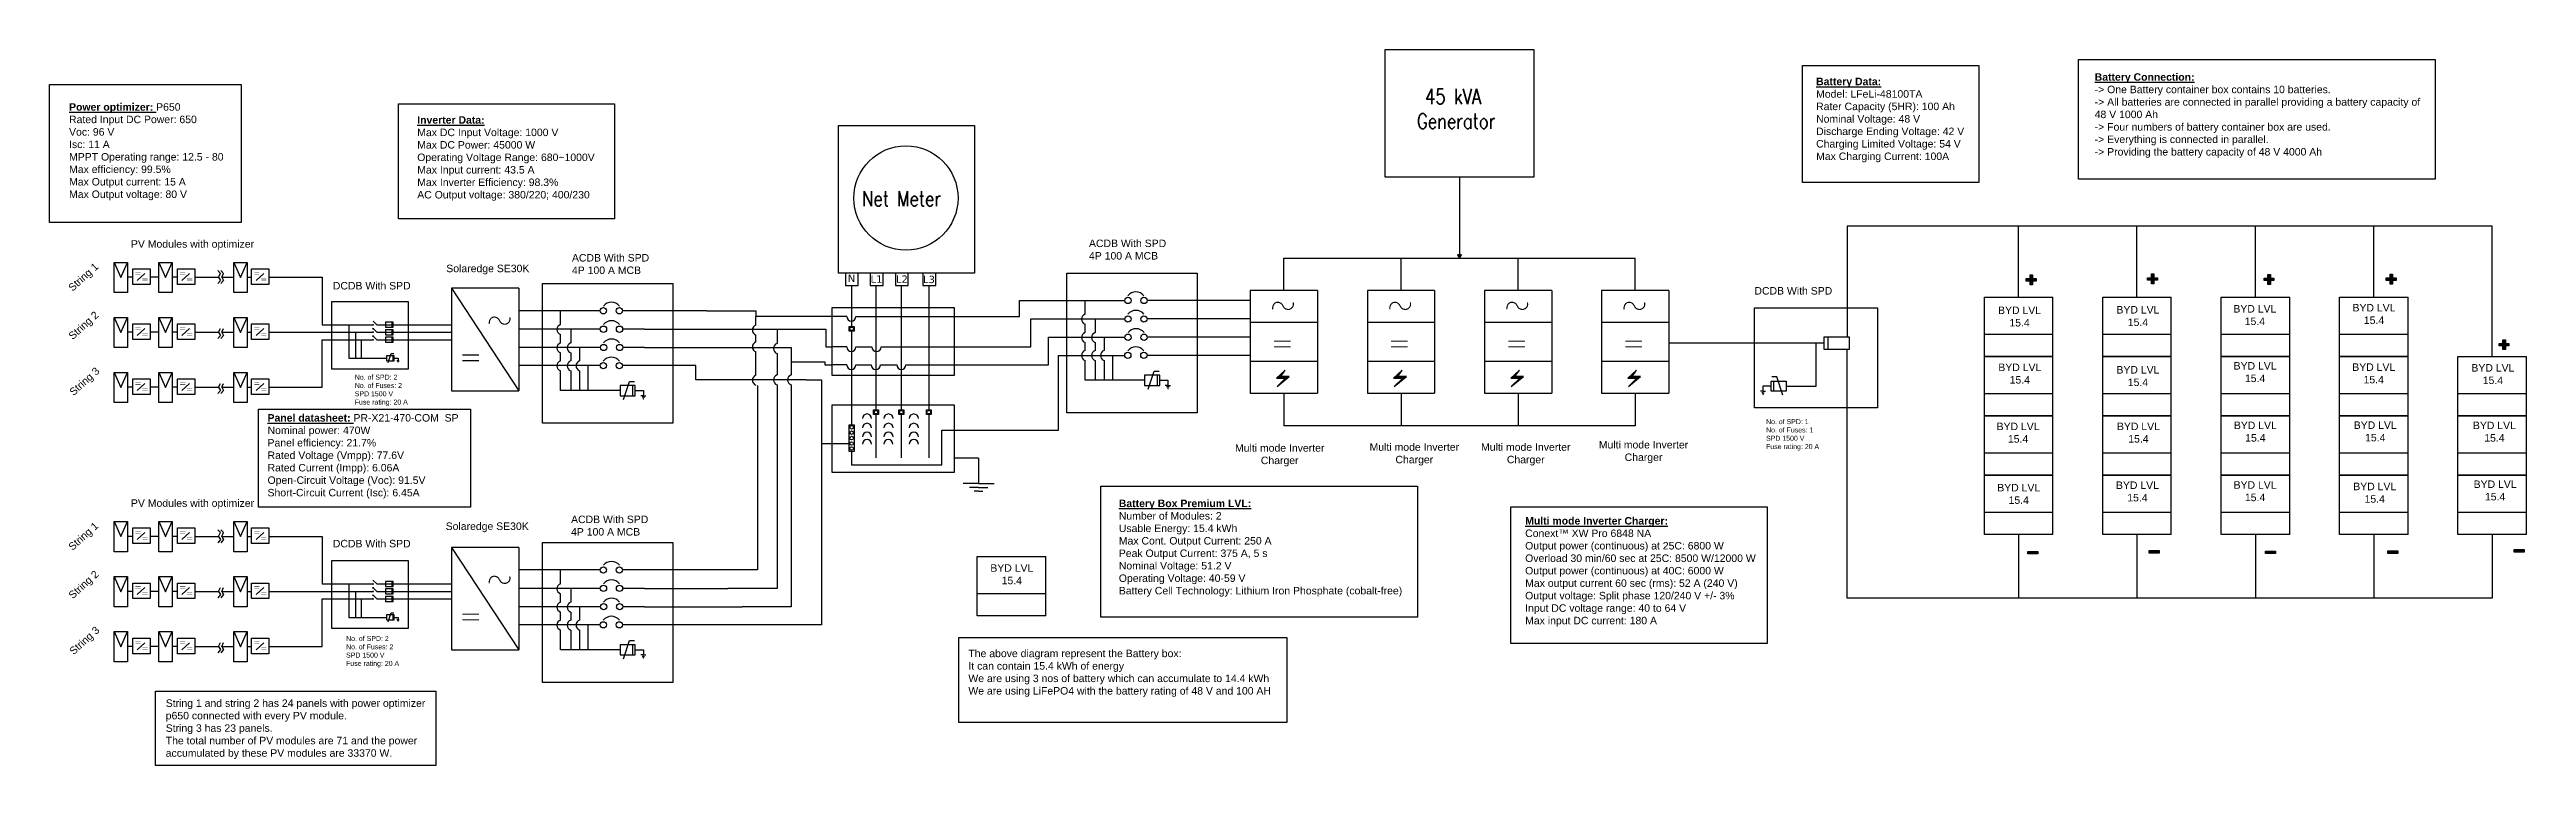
# Model space of a CAD drawing. Header units: inches. Extents: x -347 to 9588, y -325 to 2547.
import ezdxf

# ---------------------------------------------------------------- set-up
doc = ezdxf.new("R2010")
doc.units = ezdxf.units.IN
doc.header["$MEASUREMENT"] = 0
doc.linetypes.add('DASHED', pattern=[0.75, 0.5, -0.25])
doc.layers.add('THICK', color=3, linetype='Continuous')
doc.layers.add('TXT', color=4, linetype='Continuous')
doc.styles.get("Standard").update_dxf_attribs({"font": 'arial.ttf'})
doc.styles.add('SV', font='simplex', dxfattribs={"width": 0.9})

msp = doc.modelspace()

# ---------------------------------------------------------------- texts
at = {"attachment_point": 1}
for s, width, gutter_width, heights, insert, char_height in [('{\\fArial|b1|i0|c0|p34;\\LBattery Data:\\P}Model: LFeLi-48100TA\\PRater Capacity (5HR): 100 Ah\\PNominal Voltage: 48 V\\PDischarge Ending Voltage: 42 V\\PCharging Limited Voltage: 54 V\\PMax Charging Current: 100A', 1321.459, 1, [651.9], (6739.1, 2434.2), 30), ('{\\fArial|b1|i0|c0|p34;\\LBattery Connection:\\P}-> One Battery container box contains 10 batteries.\\P-> All batteries are connected in parallel providing a battery capacity of 48 V 1000 Ah\\P-> Four numbers of battery container box are used.\\P-> Everything is connected in parallel.\\P-> Providing the battery capacity of 48 V 4000 Ah', 1321.459, 1, [651.9], (7856.4, 2452.1), 30), ('{\\fArial|b1|i0|c0|p34;\\LPower optimizer:} P650\\PRated Input DC Power: 650\\PVoc: 96 V\\PIsc: 11 A\\PMPPT Operating range: 12.5 - 80\\PMax efficiency: 99.5%\\PMax Output current: 15 A\\PMax Output voltage: 80 V', 818.67, 1, [566.3], (-268.2, 2331.9), 30), ('{\\fArial|b1|i0|c0|p34;\\LInverter Data:\\P}Max DC Input Voltage: 1000 V\\PMax DC Power: 45000 W\\POperating Voltage Range: 680~1000V\\PMax Input current: 43.5 A\\PMax Inverter Efficiency: 98.3%\\PAC Output voltage: 380/220; 400/230', 1344.021, 1, [614.1], (1128.3, 2279.9), 30), ('PV Modules with optimizer', 704.221, 1, [118.4], (-20, 1782.5), 30), ('ACDB With SPD\\P4P 100 A MCB', 316.5, 1, [0], (1748.8, 1726.9), 30), ('ACDB With SPD\\P4P 100 A MCB', 316.5, 1, [0], (3822.6, 1784.8), 30), ('DCDB With SPD', 316.5, 1, [0], (789.8, 1614.8), 30), ('\\pxqc;Solaredge SE30K', 616.602, 1, [159], (1103.1, 1684.1), 30), ('\\pxqc;{\\fVerdana|b0|i0|c0|p34;N}', 377.732, 0.293, [93.4], (2681, 1644.7), 29.331), ('\\pxqc;{\\fVerdana|b0|i0|c0|p34;L1}', 377.732, 0.293, [93.4], (2781.5, 1641), 29.331), ('\\pxqc;{\\fVerdana|b0|i0|c0|p34;L2}', 377.732, 0.293, [93.4], (2883.3, 1641), 29.331), ('\\pxqc;{\\fVerdana|b0|i0|c0|p34;L3}', 377.732, 0.293, [93.4], (2991.8, 1639.7), 29.331), ('DCDB With SPD', 316.5, 1, [0], (6491.7, 1594.4), 30), ('\\pxqc;BYD LVL \\P15.4', 334.198, 1, [273.6], (7388, 1516.3), 30), ('\\pxqc;BYD LVL \\P15.4', 334.198, 1, [273.6], (7862.8, 1518.3), 30), ('\\pxqc;BYD LVL \\P15.4', 334.198, 1, [273.6], (8331.8, 1522.1), 30), ('\\pxqc;BYD LVL \\P15.4', 334.198, 1, [273.6], (8809.7, 1526.4), 30), ('\\pxqc;BYD LVL \\P15.4', 334.198, 1, [273.6], (8332.8, 1293.4), 30), ('No. of SPD: 2\\PNo. of Fuses: 2\\PSPD 1500 V\\PFuse rating: 20 A', 498.462, 1, [210.7], (877.7, 1243), 20), ('\\pxqc;BYD LVL \\P15.4', 334.198, 1, [273.6], (7389, 1287.4), 30), ('\\pxqc;BYD LVL \\P15.4', 334.198, 1, [273.6], (7862.8, 1277.5), 30), ('\\pxqc;BYD LVL \\P15.4', 334.198, 1, [273.6], (8808.6, 1288.3), 30), ('\\pxqc;BYD LVL \\P15.4', 334.198, 1, [273.6], (9286.5, 1285.3), 30), ('{\\fArial|b1|i0|c0|p34;\\LPanel datasheet:\\l }PR-X21-470-COM  SP{\\fArial|b1|i0|c0|p34;\\L\\P}Nominal power: 470W\\PPanel efficiency: 21.7%\\PRated Voltage (Vmpp): 77.6V\\PRated Current (Impp): 6.06A\\POpen-Circuit Voltage (Voc): 91.5V\\PShort-Circuit Current (Isc): 6.45A', 818.67, 1, [566.3], (527.8, 1084.9), 30), ('No. of SPD: 1\\PNo. of Fuses: 1\\PSPD 1500 V\\PFuse rating: 20 A', 498.462, 1, [210.7], (6538.3, 1064.6), 20), ('\\pxqc;BYD LVL \\P15.4', 334.198, 1, [273.6], (7382, 1050.4), 30), ('\\pxqc;BYD LVL \\P15.4', 334.198, 1, [273.6], (7864.8, 1050.5), 30), ('\\pxqc;BYD LVL \\P15.4', 334.198, 1, [273.6], (8333.7, 1054.6), 30), ('\\pxqc;BYD LVL \\P15.4', 334.198, 1, [273.6], (8814.6, 1055.5), 30), ('\\pxqc;BYD LVL \\P15.4', 334.198, 1, [273.6], (9292.5, 1054.4), 30), ('\\pxqc;Multi mode Inverter Charger', 413.791, 1, [140.8], (4380.7, 964.2), 30), ('\\pxqc;Multi mode Inverter Charger', 413.791, 1, [140.8], (4920.6, 967.6), 30), ('\\pxqc;Multi mode Inverter Charger', 413.791, 1, [140.8], (5367.6, 967.6), 30), ('\\pxqc;Multi mode Inverter Charger', 413.791, 1, [140.8], (5840, 976.9), 30), ('\\pxqc;BYD LVL \\P15.4', 334.198, 1, [273.6], (7384.7, 804.7), 30), ('\\pxqc;BYD LVL \\P15.4', 334.198, 1, [273.6], (7860.8, 814.6), 30), ('\\pxqc;BYD LVL \\P15.4', 334.198, 1, [273.6], (8332.7, 815.6), 30), ('\\pxqc;BYD LVL \\P15.4', 334.198, 1, [273.6], (8812.6, 809.6), 30), ('\\pxqc;BYD LVL \\P15.4', 334.198, 1, [273.6], (9295.5, 818.6), 30), ('PV Modules with optimizer', 704.221, 1, [118.4], (-20, 742.8), 30), ('{\\fArial|b1|i0|c0|p34;\\LBattery Box Premium LVL:\\P}Number of Modules: 2\\PUsable Energy: 15.4 kWh\\PMax Cont. Output Current: 250 A\\PPeak Output Current: 375 A, 5 s\\PNominal Voltage: 51.2 V\\POperating Voltage: 40-59 V\\PBattery Cell Technology: Lithium Iron Phosphate (cobalt-free)', 1344.021, 1, [614.1], (3942.3, 741.7), 30), ('\\pxqc;Solaredge SE30K', 616.602, 1, [159], (1100.6, 650.1), 30), ('ACDB With SPD\\P4P 100 A MCB', 316.5, 1, [0], (1745.3, 677.6), 30), ('\\A1;{\\fArial|b1|i0|c0|p34;\\LMulti mode Inverter Charger:\\P}Conext™ XW Pro 6848 NA\\POutput power (continuous) at 25C: 6800 W\\POverload 30 min/60 sec at 25C: 8500 W/12000 W\\POutput power (continuous) at 40C: 6000 W\\PMax output current 60 sec (rms): 52 A (240 V)\\POutput voltage: Split phase 120/240 V +/- 3%\\PInput DC voltage range: 40 to 64 V\\PMax input DC current: 180 A', 1344.021, 1, [614.1], (5572.1, 671.8), 30), ('DCDB With SPD', 316.5, 1, [0], (789.8, 580.4), 30), ('\\pxqc;BYD LVL \\P15.4', 334.198, 1, [273.6], (3346, 482.4), 30), ('No. of SPD: 2\\PNo. of Fuses: 2\\PSPD 1500 V\\PFuse rating: 20 A', 498.462, 1, [210.7], (843, 194.7), 20), ('The above diagram represent the Battery box:\\PIt can contain 15.4 kWh of energy\\PWe are using 3 nos of battery which can accumulate to 14.4 kWh\\PWe are using LiFePO4 with the battery rating of 48 V and 100 AH', 1344.021, 1, [614.1], (3338.9, 139.8), 30), ('String 1 and string 2 has 24 panels with power optimizer p650 connected with every PV module.\\PString 3 has 23 panels.\\PThe total number of PV modules are 71 and the power accumulated by these PV modules are 33370 W.', 1077.131, 1, [504], (119.5, -59.7), 30)]:
    msp.add_mtext_dynamic_manual_height_columns(s, width=width, gutter_width=gutter_width, heights=heights, dxfattribs=dict(at, insert=insert, char_height=char_height))
at = {"char_height": 30, "attachment_point": 1, "rotation": 42.13759}
for s, insert in [('String 1', (-274.7, 1597.5)), ('String 2', (-273.8, 1403.4)), ('String 3', (-270.3, 1179)), ('String 1', (-274.7, 557.8)), ('String 2', (-273.8, 363.7)), ('String 3', (-270.3, 139.3))]:
    msp.add_mtext_dynamic_manual_height_columns(s, width=241, gutter_width=1, heights=[0], dxfattribs=dict(at, insert=insert))
at = {"layer": 'TXT', "color": 0, "linetype": 'DASHED', "style": 'SV', "width": 0.8}
for s, p in [('45 kVA', (5170.7, 2328.6)), ('Generator', (5138.4, 2229.8)), ('Net Meter', (2912.8, 1918.5))]:
    msp.add_text(s, height=60.33, dxfattribs=at).set_placement(p)

# ---------------------------------------------------------------- hatches: boundary and pattern name
h = msp.add_hatch(color=256)
h.dxf.hatch_style = 1
h.paths.add_polyline_path([(5316.2, 1723.2), (5300.8, 1723.1), (5308.6, 1709.8)])
h = msp.add_hatch(color=256)
h.dxf.hatch_style = 1
h.paths.add_polyline_path([(7607.2, 1628.6), (7607.2, 1643.7), (7597.2, 1643.7), (7597.2, 1628.6), (7581.5, 1628.6), (7581.5, 1618.6), (7597.2, 1618.6), (7597.2, 1603.7), (7607.2, 1603.7), (7607.2, 1618.6), (7621.5, 1618.6), (7621.5, 1628.6)])
h = msp.add_hatch(color=256)
h.dxf.hatch_style = 1
h.paths.add_polyline_path([(8093.7, 1632), (8093.7, 1647.1), (8083.7, 1647.1), (8083.7, 1632), (8068, 1632), (8068, 1622), (8083.7, 1622), (8083.7, 1607.1), (8093.7, 1607.1), (8093.7, 1622), (8108, 1622), (8108, 1632)])
h = msp.add_hatch(color=256)
h.dxf.hatch_style = 1
h.paths.add_polyline_path([(8561.3, 1630.3), (8561.3, 1645.3), (8551.3, 1645.3), (8551.3, 1630.3), (8535.6, 1630.3), (8535.6, 1620.3), (8551.3, 1620.3), (8551.3, 1605.3), (8561.3, 1605.3), (8561.3, 1620.3), (8575.6, 1620.3), (8575.6, 1630.3)])
h = msp.add_hatch(color=256)
h.dxf.hatch_style = 1
h.paths.add_polyline_path([(9051.5, 1630.8), (9051.5, 1645.9), (9041.5, 1645.9), (9041.5, 1630.8), (9025.8, 1630.8), (9025.8, 1620.8), (9041.5, 1620.8), (9041.5, 1605.9), (9051.5, 1605.9), (9051.5, 1620.8), (9065.8, 1620.8), (9065.8, 1630.8)])
h = msp.add_hatch(color=256)
h.dxf.hatch_style = 1
h.paths.add_polyline_path([(949.4, 1457.6, 1), (952.4, 1457.6, 1)])
h.paths.add_polyline_path([(952.4, 1443.1, 1), (949.4, 1443.1, 1)])
h = msp.add_hatch(color=256)
h.dxf.hatch_style = 1
h.paths.add_polyline_path([(949.4, 1427.6, 1), (952.4, 1427.6, 1)])
h.paths.add_polyline_path([(949.4, 1413.1, 1), (952.4, 1413.1, 1)])
h = msp.add_hatch(color=256)
h.dxf.hatch_style = 1
h.paths.add_polyline_path([(949.4, 1427.6, 1), (952.4, 1427.6, 1)])
h.paths.add_polyline_path([(949.4, 1413.1, 1), (952.4, 1413.1, 1)])
h = msp.add_hatch(color=256)
h.dxf.hatch_style = 1
h.paths.add_polyline_path([(949.4, 1397.6, 1), (952.4, 1397.6, 1)])
h.paths.add_polyline_path([(949.4, 1383.1, 1), (952.4, 1383.1, 1)])
h = msp.add_hatch(color=256)
h.dxf.hatch_style = 1
h.paths.add_polyline_path([(1031.6, 1443.1), (1031.6, 1453.1), (1026.8, 1453.1), (1026.8, 1433.1), (1031.6, 1433.1)])
h = msp.add_hatch(color=256)
h.dxf.hatch_style = 1
h.paths.add_polyline_path([(1031.6, 1413.1), (1031.6, 1423.1), (1026.8, 1423.1), (1026.8, 1403.1), (1031.6, 1403.1)])
h = msp.add_hatch(color=256)
h.dxf.hatch_style = 1
h.paths.add_polyline_path([(1031.6, 1413.1), (1031.6, 1423.1), (1026.8, 1423.1), (1026.8, 1403.1), (1031.6, 1403.1)])
h = msp.add_hatch(color=256)
h.dxf.hatch_style = 1
h.paths.add_polyline_path([(1031.6, 1383.1), (1031.6, 1393.1), (1026.8, 1393.1), (1026.8, 1373.1), (1031.6, 1373.1)])
h = msp.add_hatch(color=256)
h.dxf.hatch_style = 1
h.paths.add_polyline_path([(9503.8, 1368.3), (9503.8, 1383.3), (9493.8, 1383.3), (9493.8, 1368.3), (9478.1, 1368.3), (9478.1, 1358.3), (9493.8, 1358.3), (9493.8, 1343.3), (9503.8, 1343.3), (9503.8, 1358.3), (9518.1, 1358.3), (9518.1, 1368.3)])
h = msp.add_hatch(color=256)
h.dxf.hatch_style = 1
h.paths.add_polyline_path([(4574.5, 1229.6), (4611.1, 1229.6), (4577, 1195.4), (4625.7, 1235.2), (4591.6, 1235.2), (4609.5, 1260.4)])
h = msp.add_hatch(color=256)
h.dxf.hatch_style = 1
h.paths.add_polyline_path([(5044.3, 1229.6), (5080.9, 1229.6), (5046.7, 1195.4), (5095.5, 1235.2), (5061.3, 1235.2), (5079.3, 1260.4)])
h = msp.add_hatch(color=256)
h.dxf.hatch_style = 1
h.paths.add_polyline_path([(5514, 1229.6), (5550.6, 1229.6), (5516.5, 1195.4), (5565.2, 1235.2), (5531.1, 1235.2), (5549, 1260.4)])
h = msp.add_hatch(color=256)
h.dxf.hatch_style = 1
h.paths.add_polyline_path([(5983.8, 1229.6), (6020.4, 1229.6), (5986.2, 1195.4), (6035, 1235.2), (6000.8, 1235.2), (6018.8, 1260.4)])
h = msp.add_hatch(color=256)
h.dxf.hatch_style = 1
h.paths.add_polyline_path([(7627.9, 523.8), (7627.9, 533.8), (7587.9, 533.8), (7587.9, 523.8)])
h = msp.add_hatch(color=256)
h.dxf.hatch_style = 1
h.paths.add_polyline_path([(8114.5, 527.2), (8114.5, 537.2), (8074.5, 537.2), (8074.5, 527.2)])
h = msp.add_hatch(color=256)
h.dxf.hatch_style = 1
h.paths.add_polyline_path([(8582, 525.5), (8582, 535.5), (8542, 535.5), (8542, 525.5)])
h = msp.add_hatch(color=256)
h.dxf.hatch_style = 1
h.paths.add_polyline_path([(9072.2, 526), (9072.2, 536), (9032.2, 536), (9032.2, 526)])
h = msp.add_hatch(color=256)
h.dxf.hatch_style = 1
h.paths.add_polyline_path([(9579.4, 531.4), (9579.4, 541.4), (9539.4, 541.4), (9539.4, 531.4)])
h = msp.add_hatch(color=256)
h.dxf.hatch_style = 1
h.paths.add_polyline_path([(949.4, 417.9, 1), (952.4, 417.9, 1)])
h.paths.add_polyline_path([(952.4, 403.4, 1), (949.4, 403.4, 1)])
h = msp.add_hatch(color=256)
h.dxf.hatch_style = 1
h.paths.add_polyline_path([(1031.6, 403.4), (1031.6, 413.4), (1026.8, 413.4), (1026.8, 393.4), (1031.6, 393.4)])
h = msp.add_hatch(color=256)
h.dxf.hatch_style = 1
h.paths.add_polyline_path([(949.4, 387.9, 1), (952.4, 387.9, 1)])
h.paths.add_polyline_path([(949.4, 373.4, 1), (952.4, 373.4, 1)])
h = msp.add_hatch(color=256)
h.dxf.hatch_style = 1
h.paths.add_polyline_path([(949.4, 387.9, 1), (952.4, 387.9, 1)])
h.paths.add_polyline_path([(949.4, 373.4, 1), (952.4, 373.4, 1)])
h = msp.add_hatch(color=256)
h.dxf.hatch_style = 1
h.paths.add_polyline_path([(949.4, 357.9, 1), (952.4, 357.9, 1)])
h.paths.add_polyline_path([(949.4, 343.4, 1), (952.4, 343.4, 1)])
h = msp.add_hatch(color=256)
h.dxf.hatch_style = 1
h.paths.add_polyline_path([(1031.6, 373.4), (1031.6, 383.4), (1026.8, 383.4), (1026.8, 363.4), (1031.6, 363.4)])
h = msp.add_hatch(color=256)
h.dxf.hatch_style = 1
h.paths.add_polyline_path([(1031.6, 373.4), (1031.6, 383.4), (1026.8, 383.4), (1026.8, 363.4), (1031.6, 363.4)])
h = msp.add_hatch(color=256)
h.dxf.hatch_style = 1
h.paths.add_polyline_path([(1031.6, 343.4), (1031.6, 353.4), (1026.8, 353.4), (1026.8, 333.4), (1031.6, 333.4)])

# ---------------------------------------------------------------- linework, layer by layer
for p, q in [((5308.5, 2034.9), (5308.5, 1723.1)), ((9450.7, 1838.4), (6863.4, 1838.4)), ((6863.4, 1838.4), (6863.4, 1394.5)), ((7551.2, 1553.7), (7551.2, 1838.4)), ((8026, 1553.7), (8026, 1838.4)), ((8500.9, 1553.7), (8500.9, 1838.4)), ((8975.8, 1553.7), (8975.8, 1838.4)), ((9450.7, 1362.3), (9450.7, 1838.4)), ((4604.6, 1580.6), (4604.6, 1709.8)), ((4604.6, 1709.8), (6013.9, 1709.8)), ((5074.4, 1580.6), (5074.4, 1709.8)), ((5308.5, 1709.9), (5308.5, 1709.8)), ((5544.1, 1580.6), (5544.1, 1709.8)), ((6013.9, 1580.6), (6013.9, 1709.8)), ((-12.3, 1633.9), (-34, 1633.9)), ((5.4, 1621.1), (36.3, 1649.1)), ((91.2, 1633.9), (57, 1633.9)), ((118.4, 1633.9), (117.6, 1633.9)), ((166.5, 1633.9), (144.8, 1633.9)), ((166.5, 1633.9), (144.8, 1633.9)), ((184.2, 1621.1), (215.1, 1649.1)), ((235.8, 1633.9), (275.1, 1633.9)), ((275.1, 1633.9), (331.6, 1633.9)), ((338.6, 1649.3), (328.2, 1660.3)), ((338.6, 1621.2), (328.2, 1608.5)), ((331.6, 1633.9), (338.6, 1649.3)), ((331.6, 1633.9), (338.6, 1621.2)), ((351.4, 1649.3), (341, 1660.3)), ((351.4, 1621.2), (341, 1608.5)), ((344.3, 1633.9), (351.4, 1649.3)), ((344.3, 1633.9), (351.4, 1621.2)), ((344.3, 1633.9), (393, 1633.9)), ((446.6, 1633.9), (464, 1633.9)), ((481.7, 1621.1), (512.7, 1649.1)), ((533.3, 1633.9), (746.8, 1633.9)), ((746.8, 1633.9), (746.8, 1443.1)), ((2870.6, 1600.4), (2870.6, 1436.5)), ((2968.2, 1600.4), (2968.2, 1102.4)), ((3069.7, 1600.4), (3069.7, 1102.5)), ((3180.1, 1600.4), (3180.1, 1102.5)), ((1703.1, 1443.9), (1703.1, 1499.3)), ((3806.8, 1485.3), (3806.8, 1540.7)), ((7413.8, 1500.5), (7413.8, 1553.7)), ((7413.8, 1553.7), (7688.7, 1553.7)), ((7413.8, 1315.7), (7413.8, 1500.5)), ((7688.7, 1315.7), (7688.7, 1553.7)), ((7888.7, 1500.5), (7888.7, 1553.7)), ((7888.7, 1553.7), (8163.6, 1553.7)), ((7888.7, 1315.7), (7888.7, 1500.5)), ((8163.6, 1315.7), (8163.6, 1553.7)), ((8363.6, 1500.5), (8363.6, 1553.7)), ((8363.6, 1553.7), (8638.5, 1553.7)), ((8363.6, 1315.7), (8363.6, 1500.5)), ((8638.5, 1315.7), (8638.5, 1553.7)), ((8838.5, 1500.5), (8838.5, 1553.7)), ((8838.5, 1553.7), (9113.4, 1553.7)), ((8838.5, 1315.7), (8838.5, 1500.5)), ((9113.4, 1315.7), (9113.4, 1553.7)), ((-12.3, 1413.1), (-34, 1413.1)), ((5.4, 1400.3), (36.3, 1428.2)), ((91.2, 1413.1), (57, 1413.1)), ((118.4, 1413.1), (117.6, 1413.1)), ((166.5, 1413.1), (144.8, 1413.1)), ((166.5, 1413.1), (144.8, 1413.1)), ((184.2, 1400.3), (215.1, 1428.2)), ((235.8, 1413.1), (275.1, 1413.1)), ((275.1, 1413.1), (331.6, 1413.1)), ((338.6, 1400.4), (328.2, 1387.6)), ((331.6, 1413.1), (338.6, 1428.5)), ((331.6, 1413.1), (338.6, 1400.4)), ((351.4, 1400.4), (341, 1387.6)), ((344.3, 1413.1), (351.4, 1428.5)), ((344.3, 1413.1), (351.4, 1400.4)), ((344.3, 1413.1), (393, 1413.1)), ((446.6, 1413.1), (464, 1413.1)), ((481.7, 1400.3), (512.7, 1428.2)), ((533.3, 1413.1), (746.8, 1413.1)), ((746.8, 1443.1), (902.8, 1443.1)), ((746.8, 1413.1), (902.8, 1413.1)), ((854.3, 1443.1), (854.3, 1309.1)), ((880.3, 1413.1), (880.3, 1309.1)), ((902.8, 1443.1), (950.9, 1443.1)), ((902.8, 1413.1), (950.9, 1413.1)), ((902.8, 1413.1), (950.9, 1413.1)), ((950.9, 1457.6), (965.6, 1443.1)), ((950.9, 1427.6), (965.6, 1413.1)), ((950.9, 1427.6), (965.6, 1413.1)), ((950.9, 1397.6), (965.6, 1383.1)), ((965.6, 1443.1), (986.5, 1443.1)), ((965.6, 1413.1), (986.5, 1413.1)), ((965.6, 1413.1), (986.5, 1413.1)), ((986.5, 1443.1), (1031.6, 1443.1)), ((986.5, 1413.1), (1031.6, 1413.1)), ((986.5, 1413.1), (1031.6, 1413.1)), ((1031.6, 1453.1), (1001.6, 1453.1)), ((1001.6, 1453.1), (1001.6, 1433.1)), ((1001.6, 1433.1), (1031.6, 1433.1)), ((1001.6, 1433.1), (1031.6, 1433.1)), ((1031.6, 1423.1), (1001.6, 1423.1)), ((1001.6, 1423.1), (1001.6, 1403.1)), ((1031.6, 1423.1), (1001.6, 1423.1)), ((1001.6, 1423.1), (1001.6, 1403.1)), ((1001.6, 1403.1), (1031.6, 1403.1)), ((1001.6, 1403.1), (1031.6, 1403.1)), ((1031.6, 1393.1), (1001.6, 1393.1)), ((1001.6, 1393.1), (1001.6, 1373.1)), ((1026.8, 1453.1), (1026.8, 1433.1)), ((1026.8, 1443.1), (1265.3, 1443.1)), ((1026.8, 1423.1), (1026.8, 1403.1)), ((1026.8, 1423.1), (1026.8, 1403.1)), ((1026.8, 1413.1), (1265.3, 1413.1)), ((1026.8, 1413.1), (1265.3, 1413.1)), ((1026.8, 1393.1), (1026.8, 1373.1)), ((1031.6, 1443.1), (1031.6, 1453.1)), ((1031.6, 1433.1), (1031.6, 1443.1)), ((1031.6, 1413.1), (1031.6, 1423.1)), ((1031.6, 1413.1), (1031.6, 1423.1)), ((1031.6, 1403.1), (1031.6, 1413.1)), ((1031.6, 1403.1), (1031.6, 1413.1)), ((1031.6, 1383.1), (1031.6, 1393.1)), ((1703.1, 1370.4), (1703.1, 1403.9)), ((1744.1, 1425.4), (1744.1, 1370.4)), ((2870.6, 1416.9), (2870.6, 1042)), ((3806.8, 1411.8), (3806.8, 1445.3)), ((3847.8, 1466.7), (3847.8, 1411.8)), ((3883.3, 1393.2), (3883.3, 1339.8)), ((4739.4, 1452), (4469.6, 1452)), ((5209.1, 1452), (4939.4, 1452)), ((5678.9, 1452), (5409.1, 1452)), ((6148.6, 1452), (5878.9, 1452)), ((6771.7, 1344.5), (6771.7, 1394.5)), ((6771.7, 1394.5), (6821.7, 1394.5)), ((6785.7, 1394.5), (6785.7, 1344.5)), ((6821.7, 1394.5), (6871.7, 1394.5)), ((6871.7, 1394.5), (6871.7, 1344.5)), ((7413.8, 1405.3), (7688.7, 1405.3)), ((7888.7, 1405.3), (8163.6, 1405.3)), ((8363.6, 1405.3), (8638.5, 1405.3)), ((8838.5, 1405.3), (9113.4, 1405.3)), ((746.8, 1192.3), (746.8, 1383.1)), ((746.8, 1383.1), (902.8, 1383.1)), ((854.3, 1309.1), (902.8, 1309.1)), ((902.8, 1383.1), (950.9, 1383.1)), ((902.8, 1383.1), (902.8, 1309.1)), ((902.8, 1309.1), (928.8, 1309.1)), ((928.8, 1309.1), (1005.2, 1309.1)), ((965.6, 1383.1), (986.5, 1383.1)), ((986.5, 1383.1), (1031.6, 1383.1)), ((1001.6, 1373.1), (1031.6, 1373.1)), ((1035.2, 1319.1), (1005.2, 1319.1)), ((1005.2, 1319.1), (1005.2, 1299.1)), ((1005.2, 1299.1), (1035.2, 1299.1)), ((1012.2, 1291.5), (1023.9, 1327.3)), ((1023.9, 1327.3), (1033.8, 1327.3)), ((1026.8, 1383.1), (1265.3, 1383.1)), ((1030, 1319.1), (1030, 1299.1)), ((1031.6, 1373.1), (1031.6, 1383.1)), ((1035.2, 1309.1), (1035.2, 1319.1)), ((1035.2, 1299.1), (1035.2, 1309.1)), ((1035.2, 1309.1), (1051.1, 1309.1)), ((1051.1, 1299.1), (1046.1, 1299.1)), ((1051.1, 1296.1), (1048.6, 1296.1)), ((1051.1, 1293.1), (1050.1, 1293.1)), ((1051.1, 1309.1), (1051.1, 1299.1)), ((1051.1, 1299.1), (1056.1, 1299.1)), ((1051.1, 1296.1), (1053.6, 1296.1)), ((1051.1, 1293.1), (1052.1, 1293.1)), ((1703.1, 1298.4), (1703.1, 1330.4)), ((1744.1, 1330.4), (1744.1, 1298.4)), ((1779.6, 1351.9), (1779.6, 1298.4)), ((3806.8, 1339.8), (3806.8, 1371.8)), ((3806.8, 1220.4), (3806.8, 1299.8)), ((3847.8, 1371.8), (3847.8, 1339.8)), ((3847.8, 1299.8), (3847.8, 1220.4)), ((3883.3, 1299.8), (3883.3, 1220.4)), ((3916.8, 1320.5), (3916.8, 1220.4)), ((4739.4, 1295.8), (4469.6, 1295.8)), ((5209.1, 1295.8), (4939.4, 1295.8)), ((5678.9, 1295.8), (5409.1, 1295.8)), ((6148.6, 1295.8), (5878.9, 1295.8)), ((6771.7, 1369.5), (6148.6, 1369.5)), ((6738.7, 1197), (6738.7, 1369.5)), ((6871.7, 1344.5), (6771.7, 1344.5)), ((6863.4, 346.6), (6863.4, 1344.5)), ((7413.8, 1262.5), (7413.8, 1315.7)), ((7413.8, 1315.7), (7688.7, 1315.7)), ((7688.7, 1315.7), (7413.8, 1315.7)), ((7688.7, 1077.6), (7688.7, 1315.7)), ((7888.7, 1262.5), (7888.7, 1315.7)), ((7888.7, 1315.7), (8163.6, 1315.7)), ((8163.6, 1315.7), (7888.7, 1315.7)), ((8163.6, 1077.6), (8163.6, 1315.7)), ((8363.6, 1262.5), (8363.6, 1315.7)), ((8363.6, 1315.7), (8638.5, 1315.7)), ((8638.5, 1315.7), (8363.6, 1315.7)), ((8638.5, 1077.6), (8638.5, 1315.7)), ((8838.5, 1262.5), (8838.5, 1315.7)), ((8838.5, 1315.7), (9113.4, 1315.7)), ((9113.4, 1315.7), (8838.5, 1315.7)), ((9113.4, 1077.6), (9113.4, 1315.7)), ((9313.4, 1262.5), (9313.4, 1315.7)), ((9313.4, 1315.7), (9588.2, 1315.7)), ((9450.7, 1315.7), (9450.7, 1362.3)), ((9588.2, 1077.6), (9588.2, 1315.7)), ((-12.3, 1192.3), (-34, 1192.3)), ((5.4, 1179.5), (36.3, 1207.4)), ((91.2, 1192.3), (57, 1192.3)), ((118.4, 1192.3), (117.6, 1192.3)), ((166.5, 1192.3), (144.8, 1192.3)), ((166.5, 1192.3), (144.8, 1192.3)), ((184.2, 1179.5), (215.1, 1207.4)), ((235.8, 1192.3), (275.1, 1192.3)), ((275.1, 1192.3), (331.6, 1192.3)), ((331.6, 1192.3), (338.6, 1207.7)), ((331.6, 1192.3), (338.6, 1179.5)), ((344.3, 1192.3), (351.4, 1207.7)), ((344.3, 1192.3), (351.4, 1179.5)), ((344.3, 1192.3), (393, 1192.3)), ((446.6, 1192.3), (464, 1192.3)), ((481.7, 1179.5), (512.7, 1207.4)), ((533.3, 1192.3), (746.8, 1192.3)), ((1703.1, 1179.1), (1703.1, 1258.4)), ((1744.1, 1258.4), (1744.1, 1179.1)), ((1779.6, 1258.4), (1779.6, 1179.1)), ((1813.1, 1279.2), (1813.1, 1179.1)), ((2002.8, 1199.4), (1941.6, 1199.4)), ((1941.6, 1199.4), (1941.6, 1158.7)), ((1956, 1143.1), (1979.9, 1216.2)), ((1979.9, 1216.2), (2000.1, 1216.2)), ((1992.3, 1199.4), (1992.3, 1158.7)), ((2002.8, 1179.1), (2002.8, 1199.4)), ((4045.3, 1220.4), (3806.8, 1220.4)), ((4106.5, 1240.8), (4045.3, 1240.8)), ((4045.3, 1240.8), (4045.3, 1200)), ((4045.3, 1200), (4106.5, 1200)), ((4059.8, 1184.5), (4083.7, 1257.6)), ((4083.7, 1257.6), (4103.8, 1257.6)), ((4096, 1240.8), (4096, 1200)), ((4106.5, 1220.4), (4106.5, 1240.8)), ((4106.5, 1200), (4106.5, 1220.4)), ((4106.5, 1220.4), (4139, 1220.4)), ((4139, 1200), (4128.8, 1200)), ((4139, 1193.9), (4133.9, 1193.9)), ((4139, 1220.4), (4139, 1200)), ((4139, 1200), (4149.2, 1200)), ((4139, 1193.9), (4144.1, 1193.9)), ((4609.5, 1260.4), (4574.5, 1229.6)), ((4574.5, 1229.6), (4611.1, 1229.6)), ((4577, 1195.4), (4625.7, 1235.2)), ((4611.1, 1229.6), (4577, 1195.4)), ((4591.6, 1235.2), (4609.5, 1260.4)), ((4625.7, 1235.2), (4591.6, 1235.2)), ((5079.3, 1260.4), (5044.3, 1229.6)), ((5044.3, 1229.6), (5080.9, 1229.6)), ((5046.7, 1195.4), (5095.5, 1235.2)), ((5080.9, 1229.6), (5046.7, 1195.4)), ((5061.3, 1235.2), (5079.3, 1260.4)), ((5095.5, 1235.2), (5061.3, 1235.2)), ((5549, 1260.4), (5514, 1229.6)), ((5514, 1229.6), (5550.6, 1229.6)), ((5516.5, 1195.4), (5565.2, 1235.2)), ((5550.6, 1229.6), (5516.5, 1195.4)), ((5531.1, 1235.2), (5549, 1260.4)), ((5565.2, 1235.2), (5531.1, 1235.2)), ((6018.8, 1260.4), (5983.8, 1229.6)), ((5983.8, 1229.6), (6020.4, 1229.6)), ((5986.2, 1195.4), (6035, 1235.2)), ((6020.4, 1229.6), (5986.2, 1195.4)), ((6000.8, 1235.2), (6018.8, 1260.4)), ((6035, 1235.2), (6000.8, 1235.2)), ((6558.3, 1197), (6525.8, 1197)), ((6525.8, 1197), (6525.8, 1176.6)), ((6558.3, 1197), (6558.3, 1217.4)), ((6558.3, 1217.4), (6619.4, 1217.4)), ((6558.3, 1176.6), (6558.3, 1197)), ((6581.1, 1234.2), (6561, 1234.2)), ((6568.7, 1217.4), (6568.7, 1176.6)), ((6605, 1161.1), (6581.1, 1234.2)), ((6619.4, 1217.4), (6619.4, 1176.6)), ((6619.4, 1197), (6738.7, 1197)), ((7413.8, 1077.6), (7413.8, 1262.5)), ((7888.7, 1077.6), (7888.7, 1262.5)), ((8363.6, 1077.6), (8363.6, 1262.5)), ((8838.5, 1077.6), (8838.5, 1262.5)), ((9313.4, 1077.6), (9313.4, 1262.5)), ((338.6, 1179.5), (328.2, 1166.8)), ((351.4, 1179.5), (341, 1166.8)), ((1941.6, 1179.1), (1703.1, 1179.1)), ((1941.6, 1158.7), (2002.8, 1158.7)), ((2002.8, 1158.7), (2002.8, 1179.1)), ((2002.8, 1179.1), (2035.2, 1179.1)), ((2035.2, 1158.7), (2025, 1158.7)), ((2035.2, 1152.6), (2030.1, 1152.6)), ((2035.2, 1146.4), (2033.2, 1146.4)), ((2035.2, 1179.1), (2035.2, 1158.7)), ((2035.2, 1158.7), (2045.4, 1158.7)), ((2035.2, 1152.6), (2040.3, 1152.6)), ((2035.2, 1146.4), (2037.3, 1146.4)), ((4139, 1187.8), (4136.9, 1187.8)), ((4139, 1187.8), (4141, 1187.8)), ((4604.6, 1169.3), (4604.6, 1038.2)), ((5074.4, 1169.3), (5074.4, 1038.2)), ((5544.1, 1169.3), (5544.1, 1038.2)), ((6013.9, 1169.3), (6013.9, 1038.2)), ((6525.8, 1176.6), (6515.6, 1176.6)), ((6525.8, 1170.5), (6520.7, 1170.5)), ((6525.8, 1164.4), (6523.8, 1164.4)), ((6525.8, 1176.6), (6536, 1176.6)), ((6525.8, 1170.5), (6530.9, 1170.5)), ((6525.8, 1164.4), (6527.8, 1164.4)), ((6619.4, 1176.6), (6558.3, 1176.6)), ((7413.8, 1167.3), (7688.7, 1167.3)), ((7888.7, 1167.3), (8163.6, 1167.3)), ((8363.6, 1167.3), (8638.5, 1167.3)), ((8838.5, 1167.3), (9113.4, 1167.3)), ((9313.4, 1167.3), (9588.2, 1167.3)), ((2968.2, 1082.7), (2968.2, 909.8)), ((3069.7, 1082.8), (3069.7, 909.8)), ((3180.1, 1082.8), (3180.1, 909.8)), ((6013.9, 1038.2), (4604.6, 1038.2)), ((7413.8, 1024.4), (7413.8, 1077.6)), ((7413.8, 1077.6), (7688.7, 1077.6)), ((7688.7, 1077.6), (7413.8, 1077.6)), ((7413.8, 839.6), (7413.8, 1024.4)), ((7688.7, 839.6), (7688.7, 1077.6)), ((7888.7, 1024.4), (7888.7, 1077.6)), ((7888.7, 1077.6), (8163.6, 1077.6)), ((8163.6, 1077.6), (7888.7, 1077.6)), ((7888.7, 839.6), (7888.7, 1024.4)), ((8163.6, 839.6), (8163.6, 1077.6)), ((8363.6, 1024.4), (8363.6, 1077.6)), ((8363.6, 1077.6), (8638.5, 1077.6)), ((8638.5, 1077.6), (8363.6, 1077.6)), ((8363.6, 839.6), (8363.6, 1024.4)), ((8638.5, 839.6), (8638.5, 1077.6)), ((8838.5, 1024.4), (8838.5, 1077.6)), ((8838.5, 1077.6), (9113.4, 1077.6)), ((9113.4, 1077.6), (8838.5, 1077.6)), ((8838.5, 839.6), (8838.5, 1024.4)), ((9113.4, 839.6), (9113.4, 1077.6)), ((9313.4, 1024.4), (9313.4, 1077.6)), ((9313.4, 1077.6), (9588.2, 1077.6)), ((9588.2, 1077.6), (9313.4, 1077.6)), ((9313.4, 839.6), (9313.4, 1024.4)), ((9588.2, 839.6), (9588.2, 1077.6)), ((3379.8, 908.4), (3281.7, 908.4)), ((3379.8, 908.4), (3379.8, 807.1)), ((7413.8, 929.2), (7688.7, 929.2)), ((7888.7, 929.2), (8163.6, 929.2)), ((8363.6, 929.2), (8638.5, 929.2)), ((8838.5, 929.2), (9113.4, 929.2)), ((9313.4, 929.2), (9588.2, 929.2)), ((3379.8, 807.1), (3317.8, 807.1)), ((3379.8, 807.1), (3441.8, 807.1)), ((7413.8, 786.4), (7413.8, 839.6)), ((7413.8, 839.6), (7688.7, 839.6)), ((7688.7, 839.6), (7413.8, 839.6)), ((7688.7, 601.5), (7688.7, 839.6)), ((7888.7, 786.4), (7888.7, 839.6)), ((7888.7, 839.6), (8163.6, 839.6)), ((8163.6, 839.6), (7888.7, 839.6)), ((8163.6, 601.5), (8163.6, 839.6)), ((8363.6, 786.4), (8363.6, 839.6)), ((8363.6, 839.6), (8638.5, 839.6)), ((8638.5, 839.6), (8363.6, 839.6)), ((8638.5, 601.5), (8638.5, 839.6)), ((8838.5, 786.4), (8838.5, 839.6)), ((8838.5, 839.6), (9113.4, 839.6)), ((9113.4, 839.6), (8838.5, 839.6)), ((9113.4, 601.5), (9113.4, 839.6)), ((9313.4, 786.4), (9313.4, 839.6)), ((9313.4, 839.6), (9588.2, 839.6)), ((9588.2, 839.6), (9313.4, 839.6)), ((9588.2, 601.5), (9588.2, 839.6)), ((3379.8, 790.3), (3342.7, 790.3)), ((3379.8, 775.1), (3362.5, 775.1)), ((3379.8, 790.3), (3416.9, 790.3)), ((3379.8, 775.1), (3397.1, 775.1)), ((7413.8, 601.5), (7413.8, 786.4)), ((7888.7, 601.5), (7888.7, 786.4)), ((8363.6, 601.5), (8363.6, 786.4)), ((8838.5, 601.5), (8838.5, 786.4)), ((9313.4, 601.5), (9313.4, 786.4)), ((5.4, 581.4), (36.3, 609.4)), ((184.2, 581.4), (215.1, 609.4)), ((338.6, 609.6), (328.2, 620.7)), ((331.6, 594.2), (338.6, 609.6)), ((351.4, 609.6), (341, 620.7)), ((344.3, 594.2), (351.4, 609.6)), ((481.7, 581.4), (512.7, 609.4)), ((7413.8, 691.2), (7688.7, 691.2)), ((7688.7, 601.5), (7413.8, 601.5)), ((7551.2, 601.5), (7551.2, 346.6)), ((7888.7, 691.2), (8163.6, 691.2)), ((8163.6, 601.5), (7888.7, 601.5)), ((8026, 601.5), (8026, 346.6)), ((8363.6, 691.2), (8638.5, 691.2)), ((8638.5, 601.5), (8363.6, 601.5)), ((8500.9, 601.5), (8500.9, 346.6)), ((8838.5, 691.2), (9113.4, 691.2)), ((9113.4, 601.5), (8838.5, 601.5)), ((8975.8, 601.5), (8975.8, 346.6)), ((9313.4, 691.2), (9588.2, 691.2)), ((9588.2, 601.5), (9313.4, 601.5)), ((9450.7, 601.5), (9450.7, 346.6)), ((-12.3, 594.2), (-34, 594.2)), ((91.2, 594.2), (57, 594.2)), ((118.4, 594.2), (117.6, 594.2)), ((166.5, 594.2), (144.8, 594.2)), ((166.5, 594.2), (144.8, 594.2)), ((235.8, 594.2), (275.1, 594.2)), ((275.1, 594.2), (331.6, 594.2)), ((338.6, 581.5), (328.2, 568.8)), ((331.6, 594.2), (338.6, 581.5)), ((351.4, 581.5), (341, 568.8)), ((344.3, 594.2), (351.4, 581.5)), ((344.3, 594.2), (393, 594.2)), ((446.6, 594.2), (464, 594.2)), ((533.3, 594.2), (746.8, 594.2)), ((746.8, 594.2), (746.8, 403.4)), ((3374.5, 460.3), (3374.5, 513.5)), ((3374.5, 513.5), (3649.4, 513.5)), ((3649.4, 275.4), (3649.4, 513.5)), ((746.8, 403.4), (902.8, 403.4)), ((854.3, 403.4), (854.3, 269.4)), ((902.8, 403.4), (950.9, 403.4)), ((950.9, 417.9), (965.6, 403.4)), ((965.6, 403.4), (986.5, 403.4)), ((986.5, 403.4), (1031.6, 403.4)), ((1031.6, 413.4), (1001.6, 413.4)), ((1001.6, 413.4), (1001.6, 393.4)), ((1026.8, 413.4), (1026.8, 393.4)), ((1026.8, 403.4), (1265.3, 403.4)), ((1031.6, 403.4), (1031.6, 413.4)), ((1031.6, 393.4), (1031.6, 403.4)), ((1703.1, 404.2), (1703.1, 459.7)), ((3374.5, 275.4), (3374.5, 460.3)), ((-12.3, 373.4), (-34, 373.4)), ((5.4, 360.6), (36.3, 388.6)), ((91.2, 373.4), (57, 373.4)), ((118.4, 373.4), (117.6, 373.4)), ((166.5, 373.4), (144.8, 373.4)), ((166.5, 373.4), (144.8, 373.4)), ((184.2, 360.6), (215.1, 388.6)), ((235.8, 373.4), (275.1, 373.4)), ((275.1, 373.4), (331.6, 373.4)), ((338.6, 360.7), (328.2, 348)), ((331.6, 373.4), (338.6, 388.8)), ((331.6, 373.4), (338.6, 360.7)), ((351.4, 360.7), (341, 348)), ((344.3, 373.4), (351.4, 388.8)), ((344.3, 373.4), (351.4, 360.7)), ((344.3, 373.4), (393, 373.4)), ((446.6, 373.4), (464, 373.4)), ((481.7, 360.6), (512.7, 388.6)), ((533.3, 373.4), (746.8, 373.4)), ((746.8, 373.4), (902.8, 373.4)), ((746.8, 152.6), (746.8, 343.4)), ((746.8, 343.4), (902.8, 343.4)), ((880.3, 373.4), (880.3, 269.4)), ((902.8, 373.4), (950.9, 373.4)), ((902.8, 373.4), (950.9, 373.4)), ((902.8, 343.4), (950.9, 343.4)), ((902.8, 343.4), (902.8, 269.4)), ((950.9, 387.9), (965.6, 373.4)), ((950.9, 387.9), (965.6, 373.4)), ((950.9, 357.9), (965.6, 343.4)), ((965.6, 373.4), (986.5, 373.4)), ((965.6, 373.4), (986.5, 373.4)), ((965.6, 343.4), (986.5, 343.4)), ((986.5, 373.4), (1031.6, 373.4)), ((986.5, 373.4), (1031.6, 373.4)), ((986.5, 343.4), (1031.6, 343.4)), ((1001.6, 393.4), (1031.6, 393.4)), ((1001.6, 393.4), (1031.6, 393.4)), ((1031.6, 383.4), (1001.6, 383.4)), ((1001.6, 383.4), (1001.6, 363.4)), ((1031.6, 383.4), (1001.6, 383.4)), ((1001.6, 383.4), (1001.6, 363.4)), ((1001.6, 363.4), (1031.6, 363.4)), ((1001.6, 363.4), (1031.6, 363.4)), ((1031.6, 353.4), (1001.6, 353.4)), ((1001.6, 353.4), (1001.6, 333.4)), ((1001.6, 333.4), (1031.6, 333.4)), ((1026.8, 383.4), (1026.8, 363.4)), ((1026.8, 383.4), (1026.8, 363.4)), ((1026.8, 373.4), (1265.3, 373.4)), ((1026.8, 373.4), (1265.3, 373.4)), ((1026.8, 353.4), (1026.8, 333.4)), ((1026.8, 343.4), (1265.3, 343.4)), ((1031.6, 373.4), (1031.6, 383.4)), ((1031.6, 373.4), (1031.6, 383.4)), ((1031.6, 363.4), (1031.6, 373.4)), ((1031.6, 363.4), (1031.6, 373.4)), ((1031.6, 343.4), (1031.6, 353.4)), ((1031.6, 333.4), (1031.6, 343.4)), ((1703.1, 330.7), (1703.1, 364.2)), ((1744.1, 385.7), (1744.1, 330.7)), ((1779.6, 312.2), (1779.6, 258.7)), ((3374.5, 365.1), (3649.4, 365.1)), ((9450.7, 346.6), (6863.4, 346.6)), ((854.3, 269.4), (902.8, 269.4)), ((902.8, 269.4), (928.8, 269.4)), ((928.8, 269.4), (1005.2, 269.4)), ((1035.2, 279.4), (1005.2, 279.4)), ((1005.2, 279.4), (1005.2, 259.4)), ((1005.2, 259.4), (1035.2, 259.4)), ((1012.2, 251.8), (1023.9, 287.6)), ((1023.9, 287.6), (1033.8, 287.6)), ((1030, 279.4), (1030, 259.4)), ((1035.2, 269.4), (1035.2, 279.4)), ((1035.2, 259.4), (1035.2, 269.4)), ((1035.2, 269.4), (1051.1, 269.4)), ((1051.1, 259.4), (1046.1, 259.4)), ((1051.1, 256.4), (1048.6, 256.4)), ((1051.1, 253.4), (1050.1, 253.4)), ((1051.1, 269.4), (1051.1, 259.4)), ((1051.1, 259.4), (1056.1, 259.4)), ((1051.1, 256.4), (1053.6, 256.4)), ((1051.1, 253.4), (1052.1, 253.4)), ((1703.1, 258.7), (1703.1, 290.7)), ((1703.1, 139.4), (1703.1, 218.7)), ((1744.1, 290.7), (1744.1, 258.7)), ((1744.1, 218.7), (1744.1, 139.4)), ((1779.6, 218.7), (1779.6, 139.4)), ((1813.1, 239.5), (1813.1, 139.4)), ((3649.4, 275.4), (3374.5, 275.4)), ((-12.3, 152.6), (-34, 152.6)), ((5.4, 139.8), (36.3, 167.7)), ((91.2, 152.6), (57, 152.6)), ((118.4, 152.6), (117.6, 152.6)), ((166.5, 152.6), (144.8, 152.6)), ((166.5, 152.6), (144.8, 152.6)), ((184.2, 139.8), (215.1, 167.7)), ((235.8, 152.6), (275.1, 152.6)), ((275.1, 152.6), (331.6, 152.6)), ((338.6, 139.9), (328.2, 127.1)), ((331.6, 152.6), (338.6, 168)), ((331.6, 152.6), (338.6, 139.9)), ((351.4, 139.9), (341, 127.1)), ((344.3, 152.6), (351.4, 168)), ((344.3, 152.6), (351.4, 139.9)), ((344.3, 152.6), (393, 152.6)), ((446.6, 152.6), (464, 152.6)), ((481.7, 139.8), (512.7, 167.7)), ((533.3, 152.6), (746.8, 152.6)), ((1941.6, 139.4), (1703.1, 139.4)), ((2002.8, 159.7), (1941.6, 159.7)), ((1941.6, 159.7), (1941.6, 119)), ((1941.6, 119), (2002.8, 119)), ((1956, 103.5), (1979.9, 176.5)), ((1979.9, 176.5), (2000.1, 176.5)), ((1992.3, 159.7), (1992.3, 119)), ((2002.8, 139.4), (2002.8, 159.7)), ((2002.8, 119), (2002.8, 139.4)), ((2002.8, 139.4), (2035.2, 139.4)), ((2035.2, 119), (2025, 119)), ((2035.2, 112.9), (2030.1, 112.9)), ((2035.2, 106.7), (2033.2, 106.7)), ((2035.2, 139.4), (2035.2, 119)), ((2035.2, 119), (2045.4, 119)), ((2035.2, 112.9), (2040.3, 112.9)), ((2035.2, 106.7), (2037.3, 106.7))]:
    msp.add_line(p, q)
at = {"color": 0}
for p, q in [((-87.7, 1693.4), (-60.8, 1633)), ((-60.8, 1633), (-34, 1693.4)), ((91.2, 1693.4), (118, 1633)), ((118, 1633), (144.8, 1693.4)), ((393, 1693.4), (419.8, 1633)), ((419.8, 1633), (446.6, 1693.4)), ((1535.1, 1589.7), (1265.3, 1589.7)), ((1265.3, 1589.7), (1535.1, 1178.4)), ((1265.3, 1589.7), (1265.3, 1178.4)), ((1535.1, 1589.7), (1535.1, 1178.4)), ((1535.1, 1589.7), (1535.1, 1529.4)), ((4739.4, 1580.6), (4469.6, 1580.6)), ((4469.6, 1580.6), (4469.6, 1169.3)), ((4739.4, 1580.6), (4739.4, 1169.3)), ((4739.4, 1580.6), (4739.4, 1520.3)), ((5209.1, 1580.6), (4939.4, 1580.6)), ((4939.4, 1580.6), (4939.4, 1169.3)), ((5209.1, 1580.6), (5209.1, 1169.3)), ((5209.1, 1580.6), (5209.1, 1520.3)), ((5678.9, 1580.6), (5409.1, 1580.6)), ((5409.1, 1580.6), (5409.1, 1169.3)), ((5678.9, 1580.6), (5678.9, 1169.3)), ((5678.9, 1580.6), (5678.9, 1520.3)), ((6148.6, 1580.6), (5878.9, 1580.6)), ((5878.9, 1580.6), (5878.9, 1169.3)), ((6148.6, 1580.6), (6148.6, 1169.3)), ((6148.6, 1580.6), (6148.6, 1520.3)), ((-87.7, 1472.6), (-60.8, 1412.2)), ((-60.8, 1412.2), (-34, 1472.6)), ((91.2, 1472.6), (118, 1412.2)), ((118, 1412.2), (144.8, 1472.6)), ((393, 1472.6), (419.8, 1412.2)), ((419.8, 1412.2), (446.6, 1472.6)), ((-87.7, 1251.8), (-60.8, 1191.4)), ((-60.8, 1191.4), (-34, 1251.8)), ((91.2, 1251.8), (118, 1191.4)), ((118, 1191.4), (144.8, 1251.8)), ((393, 1251.8), (419.8, 1191.4)), ((419.8, 1191.4), (446.6, 1251.8)), ((1265.3, 1178.4), (1535.1, 1178.4)), ((4469.6, 1169.3), (4739.4, 1169.3)), ((4939.4, 1169.3), (5209.1, 1169.3)), ((5409.1, 1169.3), (5678.9, 1169.3)), ((5878.9, 1169.3), (6148.6, 1169.3)), ((-87.7, 653.7), (-60.8, 593.3)), ((-60.8, 593.3), (-34, 653.7)), ((91.2, 653.7), (118, 593.3)), ((118, 593.3), (144.8, 653.7)), ((393, 653.7), (419.8, 593.3)), ((419.8, 593.3), (446.6, 653.7)), ((1535.1, 550), (1265.3, 550)), ((1265.3, 550), (1535.1, 138.7)), ((1265.3, 550), (1265.3, 138.7)), ((1265.3, 550), (1265.3, 138.7)), ((1535.1, 550), (1535.1, 138.7)), ((1535.1, 550), (1535.1, 489.7)), ((-87.7, 432.9), (-60.8, 372.5)), ((-60.8, 372.5), (-34, 432.9)), ((91.2, 432.9), (118, 372.5)), ((118, 372.5), (144.8, 432.9)), ((393, 432.9), (419.8, 372.5)), ((419.8, 372.5), (446.6, 432.9)), ((-87.7, 212.1), (-60.8, 151.7)), ((-60.8, 151.7), (-34, 212.1)), ((91.2, 212.1), (118, 151.7)), ((118, 151.7), (144.8, 212.1)), ((393, 212.1), (419.8, 151.7)), ((419.8, 151.7), (446.6, 212.1)), ((1265.3, 138.7), (1535.1, 138.7))]:
    msp.add_line(p, q, dxfattribs=at)
at = {"color": 1}
for p, q in [((1862.4, 1499.3), (1535.1, 1499.3)), ((2040.4, 1499.3), (1951.8, 1499.3)), ((2289.9, 1499.3), (2040.4, 1499.3)), ((2289.9, 1499.3), (2486.9, 1499.3)), ((2486.9, 1499.3), (2486.9, 1476.3)), ((3543.8, 1476.3), (3543.8, 1540.7)), ((3543.8, 1540.7), (3966.1, 1540.7)), ((4469.6, 1540.7), (4055.5, 1540.7)), ((2792.8, 1476.3), (2486.9, 1476.3)), ((2486.9, 1441.9), (2486.9, 1476.3)), ((2486.9, 1374.2), (2486.9, 1401.9)), ((2850.8, 1476.3), (2792.8, 1476.3)), ((2887.8, 1476.3), (2968.2, 1476.3)), ((2968.2, 1476.3), (3543.8, 1476.3)), ((2486.9, 1272.5), (2486.9, 1334.2)), ((2486.9, 1241), (2486.9, 1272.5)), ((2493.4, 1200), (2493.4, 459.7)), ((1862.4, 459.7), (1535.1, 459.7)), ((2040.4, 459.7), (1951.8, 459.7)), ((2289.9, 459.7), (2040.4, 459.7)), ((2493.4, 459.7), (2289.9, 459.7))]:
    msp.add_line(p, q, dxfattribs=at)
at = {"color": 2}
for p, q in [((1862.6, 1425.4), (1535.1, 1425.4)), ((2040.4, 1425.4), (1952, 1425.4)), ((2040.4, 1425.4), (2374.6, 1425.4)), ((2374.6, 1425.4), (2571.6, 1425.4)), ((2571.6, 1425.4), (2571.6, 1367.9)), ((2571.6, 1425.4), (2767.6, 1425.4)), ((2767.6, 1425.4), (2767.6, 1367.9)), ((3590, 1354.5), (3590, 1466.7)), ((3590, 1466.7), (3966.3, 1466.7)), ((4469.6, 1466.7), (4055.7, 1466.7)), ((2571.6, 1327.9), (2571.6, 1272.5)), ((2767.6, 1367.9), (2767.6, 1354.5)), ((2767.6, 1354.5), (2792.8, 1354.5)), ((2850.8, 1354.5), (2792.8, 1354.5)), ((2887.8, 1354.5), (2951.7, 1354.5)), ((2988.7, 1354.5), (3069.1, 1354.5)), ((3069.1, 1354.5), (3590, 1354.5)), ((2571.6, 1272.5), (2571.6, 1242)), ((2571.6, 1202), (2571.6, 385.7)), ((1862.6, 385.7), (1535.1, 385.7)), ((2040.4, 385.7), (1952, 385.7)), ((2040.4, 385.7), (2374.6, 385.7)), ((2571.6, 385.7), (2374.6, 385.7))]:
    msp.add_line(p, q, dxfattribs=at)
at = {"color": 5}
for p, q in [((3660.3, 1282.4), (3660.3, 1393.2)), ((3660.3, 1393.2), (3966.8, 1393.2)), ((4469.6, 1393.2), (4056.2, 1393.2)), ((1863, 1351.9), (1535.1, 1351.9)), ((2040.4, 1351.9), (1952.4, 1351.9)), ((2040.4, 1351.9), (2431.1, 1351.9)), ((2431.1, 1351.9), (2628.1, 1351.9)), ((2628.1, 1351.9), (2628.1, 1294.4)), ((2628.1, 1294.4), (2628.1, 1242)), ((2628.1, 1294.4), (2763.6, 1294.4)), ((2763.6, 1294.4), (2763.6, 1282.4)), ((2628.1, 1202), (2628.1, 312.2)), ((2763.6, 1282.4), (2792.8, 1282.4)), ((2850.8, 1282.4), (2792.8, 1282.4)), ((2887.8, 1282.4), (2949, 1282.4)), ((2985.9, 1282.4), (3051.4, 1282.4)), ((3088.4, 1282.4), (3180.1, 1282.4)), ((3180.1, 1282.4), (3660.3, 1282.4)), ((1863, 312.2), (1535.1, 312.2)), ((2040.4, 312.2), (1952.4, 312.2)), ((2040.4, 312.2), (2431.1, 312.2)), ((2628.1, 312.2), (2431.1, 312.2))]:
    msp.add_line(p, q, dxfattribs=at)
at = {"color": 3}
for p, q in [((3699.8, 1020.1), (3699.8, 1320.5)), ((3699.8, 1320.5), (3965.8, 1320.5)), ((4469.6, 1320.5), (4055.2, 1320.5)), ((1862.1, 1279.2), (1535.1, 1279.2)), ((2040.4, 1279.2), (1951.5, 1279.2)), ((2246.3, 1279.2), (2040.4, 1279.2)), ((2246.3, 1221.7), (2246.3, 1279.2)), ((2687.1, 1221.7), (2246.3, 1221.7)), ((2687.1, 1221.7), (2750.1, 1221.7)), ((2750.1, 1221.7), (2750.1, 966.8)), ((3232, 881.4), (3232, 1020.1)), ((3232, 1020.1), (3699.8, 1020.1)), ((2750.1, 966.8), (2861.1, 966.8)), ((2750.1, 966.8), (2750.1, 239.5)), ((2870.7, 934.4), (2870.7, 881.4)), ((2870.7, 881.4), (3232, 881.4)), ((1862.1, 239.5), (1535.1, 239.5)), ((2040.4, 239.5), (1951.5, 239.5)), ((2246.3, 239.5), (2040.4, 239.5)), ((2750.1, 239.5), (2246.3, 239.5))]:
    msp.add_line(p, q, dxfattribs=at)
for points in [[(5010.5, 2547.2), (5606.9, 2547.2), (5606.9, 2034.9), (5010.5, 2034.9)], [(7791.4, 2506.6), (9221.6, 2506.6), (9221.6, 2027.1), (7791.4, 2027.1)], [(-346.6, 2407), (422.7, 2407), (422.7, 1853.1), (-346.6, 1853.1)], [(6684, 2482.9), (7392.3, 2482.9), (7392.3, 2013.6), (6684, 2013.6)], [(1053.7, 2329.1), (1919.2, 2329.1), (1919.2, 1868), (1053.7, 1868)], [(3362.8, 2242.2), (3362.8, 1650.4), (2817.4, 1650.4), (2817.4, 2242.2)], [(5300.8, 1723.1), (5308.6, 1709.8), (5316.2, 1723.2)], [(-12.3, 1667.7), (57, 1667.7), (57, 1605.1), (-12.3, 1605.1)], [(166.5, 1667.7), (235.8, 1667.7), (235.8, 1605.1), (166.5, 1605.1)], [(464, 1667.7), (533.3, 1667.7), (533.3, 1605.1), (464, 1605.1)], [(1630.1, 1608.9), (2153.1, 1608.9), (2153.1, 1047.9), (1630.1, 1047.9)], [(2845.8, 1650.4), (2845.8, 1600.4), (2897.3, 1600.4), (2897.3, 1650.4)], [(2945.4, 1650.4), (2945.4, 1600.4), (2996.9, 1600.4), (2996.9, 1650.4)], [(3046.1, 1650.4), (3046.1, 1600.4), (3097.6, 1600.4), (3097.6, 1650.4)], [(3156.2, 1650.4), (3156.2, 1600.4), (3207.7, 1600.4), (3207.7, 1650.4)], [(3733.8, 1650.3), (4256.8, 1650.3), (4256.8, 1089.3), (3733.8, 1089.3)], [(786.3, 1536.6), (1092.3, 1536.6), (1092.3, 1265.1), (786.3, 1265.1)], [(2792.8, 1511.9), (3281.7, 1511.9), (3281.7, 1240.1), (2792.8, 1240.1)], [(6491.7, 1511.4), (6985.2, 1511.4), (6985.2, 1110.4), (6491.7, 1110.4)], [(-12.3, 1446.9), (57, 1446.9), (57, 1384.3), (-12.3, 1384.3)], [(166.5, 1446.9), (235.8, 1446.9), (235.8, 1384.3), (166.5, 1384.3)], [(464, 1446.9), (533.3, 1446.9), (533.3, 1384.3), (464, 1384.3)], [(2861, 1436.5), (2880.8, 1436.5), (2880.8, 1416.9), (2861, 1416.9)], [(-12.3, 1226), (57, 1226), (57, 1163.5), (-12.3, 1163.5)], [(166.5, 1226), (235.8, 1226), (235.8, 1163.5), (166.5, 1163.5)], [(464, 1226), (533.3, 1226), (533.3, 1163.5), (464, 1163.5)], [(491.2, 1104.4), (1342.5, 1104.4), (1342.5, 711.1), (491.2, 711.1)], [(2792.8, 1122.2), (3281.7, 1122.2), (3281.7, 850.4), (2792.8, 850.4)], [(2958.6, 1102.4), (2978.3, 1102.4), (2978.3, 1082.7), (2958.6, 1082.7)], [(3060.1, 1102.5), (3079.8, 1102.5), (3079.8, 1082.8), (3060.1, 1082.8)], [(3170.4, 1102.5), (3190.2, 1102.5), (3190.2, 1082.8), (3170.4, 1082.8)], [(2861.1, 1042), (2880.9, 1042), (2880.9, 934.4), (2861.1, 934.4)], [(3869.9, 795.4), (5140.2, 795.4), (5140.2, 270), (3869.9, 270)], [(5514.3, 712.4), (6542.4, 712.4), (6542.4, 164.8), (5514.3, 164.8)], [(-12.3, 628), (57, 628), (57, 565.5), (-12.3, 565.5)], [(166.5, 628), (235.8, 628), (235.8, 565.5), (166.5, 565.5)], [(464, 628), (533.3, 628), (533.3, 565.5), (464, 565.5)], [(786.3, 496.9), (1092.3, 496.9), (1092.3, 225.4), (786.3, 225.4)], [(1630.1, 569.2), (2153.1, 569.2), (2153.1, 8.2), (1630.1, 8.2)], [(7587.9, 533.8), (7627.9, 533.8), (7627.9, 523.8), (7587.9, 523.8)], [(8074.5, 537.2), (8114.5, 537.2), (8114.5, 527.2), (8074.5, 527.2)], [(8542, 535.5), (8582, 535.5), (8582, 525.5), (8542, 525.5)], [(9032.2, 536), (9072.2, 536), (9072.2, 526), (9032.2, 526)], [(9539.4, 541.4), (9579.4, 541.4), (9579.4, 531.4), (9539.4, 531.4)], [(-12.3, 407.2), (57, 407.2), (57, 344.6), (-12.3, 344.6)], [(166.5, 407.2), (235.8, 407.2), (235.8, 344.6), (166.5, 344.6)], [(464, 407.2), (533.3, 407.2), (533.3, 344.6), (464, 344.6)], [(-12.3, 186.4), (57, 186.4), (57, 123.8), (-12.3, 123.8)], [(166.5, 186.4), (235.8, 186.4), (235.8, 123.8), (166.5, 123.8)], [(464, 186.4), (533.3, 186.4), (533.3, 123.8), (464, 123.8)], [(3300.9, 189), (4615.8, 189), (4615.8, -152.6), (3300.9, -152.6)], [(78.2, -26.1), (1202.3, -26.1), (1202.3, -324.6), (78.2, -324.6)]]:
    msp.add_lwpolyline(points, close=True)
at = {"color": 0}
for points in [[(-87.7, 1693.4), (-34, 1693.4), (-34, 1572.6), (-87.7, 1572.6)], [(91.2, 1693.4), (144.8, 1693.4), (144.8, 1572.6), (91.2, 1572.6)], [(393, 1693.4), (446.6, 1693.4), (446.6, 1572.6), (393, 1572.6)], [(-87.7, 1472.6), (-34, 1472.6), (-34, 1351.8), (-87.7, 1351.8)], [(91.2, 1472.6), (144.8, 1472.6), (144.8, 1351.8), (91.2, 1351.8)], [(393, 1472.6), (446.6, 1472.6), (446.6, 1351.8), (393, 1351.8)], [(-87.7, 1251.8), (-34, 1251.8), (-34, 1131), (-87.7, 1131)], [(91.2, 1251.8), (144.8, 1251.8), (144.8, 1131), (91.2, 1131)], [(393, 1251.8), (446.6, 1251.8), (446.6, 1131), (393, 1131)], [(-87.7, 653.7), (-34, 653.7), (-34, 532.9), (-87.7, 532.9)], [(91.2, 653.7), (144.8, 653.7), (144.8, 532.9), (91.2, 532.9)], [(393, 653.7), (446.6, 653.7), (446.6, 532.9), (393, 532.9)], [(-87.7, 432.9), (-34, 432.9), (-34, 312.1), (-87.7, 312.1)], [(91.2, 432.9), (144.8, 432.9), (144.8, 312.1), (91.2, 312.1)], [(393, 432.9), (446.6, 432.9), (446.6, 312.1), (393, 312.1)], [(-87.7, 212.1), (-34, 212.1), (-34, 91.3), (-87.7, 91.3)], [(91.2, 212.1), (144.8, 212.1), (144.8, 91.3), (91.2, 91.3)], [(393, 212.1), (446.6, 212.1), (446.6, 91.3), (393, 91.3)]]:
    msp.add_lwpolyline(points, close=True, dxfattribs=at)
for points, const_width in [([(19, 1653.2), (-2.1, 1653.2)], 1.48), ([(19, 1645.9), (-2.1, 1645.9)], 1.48), ([(47.1, 1629.9), (26, 1629.9)], 1.48), ([(47.1, 1622.7), (26, 1622.7)], 1.48), ([(197.8, 1653.2), (176.7, 1653.2)], 1.48), ([(197.8, 1645.9), (176.7, 1645.9)], 1.48), ([(226, 1629.9), (204.8, 1629.9)], 1.48), ([(226, 1622.7), (204.8, 1622.7)], 1.48), ([(495.3, 1653.2), (474.2, 1653.2)], 1.48), ([(495.3, 1645.9), (474.2, 1645.9)], 1.48), ([(523.5, 1629.9), (502.4, 1629.9)], 1.48), ([(523.5, 1622.7), (502.4, 1622.7)], 1.48), ([(4559.4, 1505.4), (4559.3, 1509.5), (4559.6, 1513.2), (4560.2, 1516.3), (4561, 1519), (4562, 1521.3), (4563, 1523.3), (4564.1, 1525), (4565.3, 1526.5), (4566.4, 1527.7), (4567.4, 1528.7), (4568.4, 1529.6), (4569.4, 1530.4), (4570.3, 1531), (4571.3, 1531.5), (4572.2, 1531.9), (4573, 1532.3), (4573.9, 1532.6), (4574.8, 1532.8), (4575.7, 1533.1), (4576.6, 1533.2), (4577.5, 1533.3), (4578.4, 1533.4), (4579.3, 1533.4), (4580.3, 1533.4), (4581.3, 1533.3), (4582.4, 1533.2), (4583.4, 1533), (4584.5, 1532.8), (4585.6, 1532.5), (4586.6, 1532.2), (4587.7, 1531.8), (4588.7, 1531.4), (4589.7, 1530.9), (4590.6, 1530.4), (4591.6, 1529.8), (4592.5, 1529.2), (4593.3, 1528.5), (4594.1, 1527.8), (4594.9, 1527.1), (4595.7, 1526.3), (4596.4, 1525.4), (4597, 1524.6), (4597.7, 1523.7), (4598.3, 1522.8), (4598.9, 1521.8), (4599.5, 1520.9), (4600.1, 1519.9), (4600.7, 1518.9), (4601.3, 1517.8), (4601.9, 1516.8), (4602.6, 1515.8), (4603.2, 1514.8), (4603.9, 1513.8), (4604.5, 1512.9), (4605.2, 1512), (4605.9, 1511.2), (4606.5, 1510.5), (4607.2, 1509.8), (4607.9, 1509.2), (4608.7, 1508.6), (4609.4, 1508.1), (4610.2, 1507.6), (4611.1, 1507.2), (4612, 1506.7), (4613, 1506.4), (4614.1, 1506), (4615.1, 1505.7), (4616.2, 1505.4), (4617.4, 1505.2), (4618.5, 1505), (4619.6, 1504.8), (4620.6, 1504.7), (4621.6, 1504.6), (4622.6, 1504.6), (4623.6, 1504.7), (4624.5, 1504.8), (4625.4, 1505), (4626.3, 1505.2), (4627.2, 1505.5), (4628.1, 1505.8), (4629, 1506.2), (4630, 1506.6), (4630.9, 1507.1), (4631.8, 1507.6), (4632.7, 1508.2), (4633.6, 1508.7), (4634.4, 1509.3), (4635.2, 1509.9), (4635.9, 1510.5), (4636.6, 1511.2), (4637.2, 1511.8), (4637.8, 1512.4), (4638.3, 1513), (4638.7, 1513.7), (4639.2, 1514.3), (4639.6, 1515), (4640, 1515.6), (4640.3, 1516.3), (4640.6, 1517), (4640.9, 1517.6), (4641.2, 1518.4), (4641.5, 1519.1), (4641.7, 1519.9), (4641.9, 1520.7), (4642.1, 1521.6), (4642.3, 1522.6), (4642.4, 1523.7), (4642.4, 1525), (4642.4, 1526.5), (4642.3, 1528.2), (4642.1, 1530.2), (4641.7, 1532.6)], 4.61), ([(5029.1, 1505.4), (5029.1, 1509.5), (5029.4, 1513.2), (5030, 1516.3), (5030.8, 1519), (5031.7, 1521.3), (5032.8, 1523.3), (5033.9, 1525), (5035, 1526.5), (5036.1, 1527.7), (5037.2, 1528.7), (5038.2, 1529.6), (5039.1, 1530.4), (5040.1, 1531), (5041, 1531.5), (5041.9, 1531.9), (5042.8, 1532.3), (5043.7, 1532.6), (5044.6, 1532.8), (5045.4, 1533.1), (5046.3, 1533.2), (5047.2, 1533.3), (5048.2, 1533.4), (5049.1, 1533.4), (5050.1, 1533.4), (5051.1, 1533.3), (5052.1, 1533.2), (5053.2, 1533), (5054.2, 1532.8), (5055.3, 1532.5), (5056.4, 1532.2), (5057.4, 1531.8), (5058.4, 1531.4), (5059.4, 1530.9), (5060.4, 1530.4), (5061.3, 1529.8), (5062.2, 1529.2), (5063.1, 1528.5), (5063.9, 1527.8), (5064.7, 1527.1), (5065.4, 1526.3), (5066.1, 1525.4), (5066.8, 1524.6), (5067.4, 1523.7), (5068, 1522.8), (5068.6, 1521.8), (5069.2, 1520.9), (5069.8, 1519.9), (5070.4, 1518.9), (5071.1, 1517.8), (5071.7, 1516.8), (5072.3, 1515.8), (5073, 1514.8), (5073.6, 1513.8), (5074.3, 1512.9), (5074.9, 1512), (5075.6, 1511.2), (5076.3, 1510.5), (5077, 1509.8), (5077.7, 1509.2), (5078.4, 1508.6), (5079.2, 1508.1), (5080, 1507.6), (5080.9, 1507.2), (5081.8, 1506.7), (5082.8, 1506.4), (5083.8, 1506), (5084.9, 1505.7), (5086, 1505.4), (5087.1, 1505.2), (5088.2, 1505), (5089.3, 1504.8), (5090.4, 1504.7), (5091.4, 1504.6), (5092.4, 1504.6), (5093.3, 1504.7), (5094.3, 1504.8), (5095.2, 1505), (5096.1, 1505.2), (5097, 1505.5), (5097.9, 1505.8), (5098.8, 1506.2), (5099.7, 1506.6), (5100.7, 1507.1), (5101.6, 1507.6), (5102.5, 1508.2), (5103.4, 1508.7), (5104.2, 1509.3), (5105, 1509.9), (5105.7, 1510.5), (5106.3, 1511.2), (5106.9, 1511.8), (5107.5, 1512.4), (5108, 1513), (5108.5, 1513.7), (5108.9, 1514.3), (5109.3, 1515), (5109.7, 1515.6), (5110.1, 1516.3), (5110.4, 1517), (5110.7, 1517.6), (5111, 1518.4), (5111.2, 1519.1), (5111.4, 1519.9), (5111.7, 1520.7), (5111.9, 1521.6), (5112, 1522.6), (5112.1, 1523.7), (5112.2, 1525), (5112.2, 1526.5), (5112.1, 1528.2), (5111.8, 1530.2), (5111.5, 1532.6)], 4.61), ([(5498.9, 1505.4), (5498.8, 1509.5), (5499.2, 1513.2), (5499.7, 1516.3), (5500.5, 1519), (5501.5, 1521.3), (5502.5, 1523.3), (5503.7, 1525), (5504.8, 1526.5), (5505.9, 1527.7), (5506.9, 1528.7), (5507.9, 1529.6), (5508.9, 1530.4), (5509.8, 1531), (5510.8, 1531.5), (5511.7, 1531.9), (5512.6, 1532.3), (5513.4, 1532.6), (5514.3, 1532.8), (5515.2, 1533.1), (5516.1, 1533.2), (5517, 1533.3), (5517.9, 1533.4), (5518.9, 1533.4), (5519.8, 1533.4), (5520.8, 1533.3), (5521.9, 1533.2), (5522.9, 1533), (5524, 1532.8), (5525.1, 1532.5), (5526.1, 1532.2), (5527.2, 1531.8), (5528.2, 1531.4), (5529.2, 1530.9), (5530.2, 1530.4), (5531.1, 1529.8), (5532, 1529.2), (5532.8, 1528.5), (5533.7, 1527.8), (5534.4, 1527.1), (5535.2, 1526.3), (5535.9, 1525.4), (5536.5, 1524.6), (5537.2, 1523.7), (5537.8, 1522.8), (5538.4, 1521.8), (5539, 1520.9), (5539.6, 1519.9), (5540.2, 1518.9), (5540.8, 1517.8), (5541.4, 1516.8), (5542.1, 1515.8), (5542.7, 1514.8), (5543.4, 1513.8), (5544, 1512.9), (5544.7, 1512), (5545.4, 1511.2), (5546, 1510.5), (5546.7, 1509.8), (5547.4, 1509.2), (5548.2, 1508.6), (5548.9, 1508.1), (5549.8, 1507.6), (5550.6, 1507.2), (5551.5, 1506.7), (5552.5, 1506.4), (5553.6, 1506), (5554.7, 1505.7), (5555.8, 1505.4), (5556.9, 1505.2), (5558, 1505), (5559.1, 1504.8), (5560.1, 1504.7), (5561.2, 1504.6), (5562.1, 1504.6), (5563.1, 1504.7), (5564, 1504.8), (5564.9, 1505), (5565.8, 1505.2), (5566.7, 1505.5), (5567.6, 1505.8), (5568.6, 1506.2), (5569.5, 1506.6), (5570.4, 1507.1), (5571.3, 1507.6), (5572.2, 1508.2), (5573.1, 1508.7), (5573.9, 1509.3), (5574.7, 1509.9), (5575.4, 1510.5), (5576.1, 1511.2), (5576.7, 1511.8), (5577.3, 1512.4), (5577.8, 1513), (5578.3, 1513.7), (5578.7, 1514.3), (5579.1, 1515), (5579.5, 1515.6), (5579.8, 1516.3), (5580.1, 1517), (5580.4, 1517.6), (5580.7, 1518.4), (5581, 1519.1), (5581.2, 1519.9), (5581.4, 1520.7), (5581.6, 1521.6), (5581.8, 1522.6), (5581.9, 1523.7), (5581.9, 1525), (5581.9, 1526.5), (5581.8, 1528.2), (5581.6, 1530.2), (5581.2, 1532.6)], 4.61), ([(5968.6, 1505.4), (5968.6, 1509.5), (5968.9, 1513.2), (5969.5, 1516.3), (5970.3, 1519), (5971.2, 1521.3), (5972.3, 1523.3), (5973.4, 1525), (5974.5, 1526.5), (5975.6, 1527.7), (5976.7, 1528.7), (5977.7, 1529.6), (5978.7, 1530.4), (5979.6, 1531), (5980.5, 1531.5), (5981.4, 1531.9), (5982.3, 1532.3), (5983.2, 1532.6), (5984.1, 1532.8), (5985, 1533.1), (5985.8, 1533.2), (5986.8, 1533.3), (5987.7, 1533.4), (5988.6, 1533.4), (5989.6, 1533.4), (5990.6, 1533.3), (5991.6, 1533.2), (5992.7, 1533), (5993.8, 1532.8), (5994.8, 1532.5), (5995.9, 1532.2), (5996.9, 1531.8), (5998, 1531.4), (5999, 1530.9), (5999.9, 1530.4), (6000.8, 1529.8), (6001.7, 1529.2), (6002.6, 1528.5), (6003.4, 1527.8), (6004.2, 1527.1), (6004.9, 1526.3), (6005.6, 1525.4), (6006.3, 1524.6), (6006.9, 1523.7), (6007.5, 1522.8), (6008.2, 1521.8), (6008.7, 1520.9), (6009.3, 1519.9), (6009.9, 1518.9), (6010.6, 1517.8), (6011.2, 1516.8), (6011.8, 1515.8), (6012.5, 1514.8), (6013.1, 1513.8), (6013.8, 1512.9), (6014.5, 1512), (6015.1, 1511.2), (6015.8, 1510.5), (6016.5, 1509.8), (6017.2, 1509.2), (6017.9, 1508.6), (6018.7, 1508.1), (6019.5, 1507.6), (6020.4, 1507.2), (6021.3, 1506.7), (6022.3, 1506.4), (6023.3, 1506), (6024.4, 1505.7), (6025.5, 1505.4), (6026.6, 1505.2), (6027.7, 1505), (6028.8, 1504.8), (6029.9, 1504.7), (6030.9, 1504.6), (6031.9, 1504.6), (6032.8, 1504.7), (6033.8, 1504.8), (6034.7, 1505), (6035.6, 1505.2), (6036.5, 1505.5), (6037.4, 1505.8), (6038.3, 1506.2), (6039.2, 1506.6), (6040.2, 1507.1), (6041.1, 1507.6), (6042, 1508.2), (6042.9, 1508.7), (6043.7, 1509.3), (6044.5, 1509.9), (6045.2, 1510.5), (6045.9, 1511.2), (6046.5, 1511.8), (6047, 1512.4), (6047.5, 1513), (6048, 1513.7), (6048.5, 1514.3), (6048.9, 1515), (6049.2, 1515.6), (6049.6, 1516.3), (6049.9, 1517), (6050.2, 1517.6), (6050.5, 1518.4), (6050.7, 1519.1), (6051, 1519.9), (6051.2, 1520.7), (6051.4, 1521.6), (6051.5, 1522.6), (6051.6, 1523.7), (6051.7, 1525), (6051.7, 1526.5), (6051.6, 1528.2), (6051.3, 1530.2), (6051, 1532.6)], 4.61), ([(19, 1432.3), (-2.1, 1432.3)], 1.48), ([(19, 1425.1), (-2.1, 1425.1)], 1.48), ([(47.1, 1409.1), (26, 1409.1)], 1.48), ([(47.1, 1401.9), (26, 1401.9)], 1.48), ([(197.8, 1432.3), (176.7, 1432.3)], 1.48), ([(197.8, 1425.1), (176.7, 1425.1)], 1.48), ([(226, 1409.1), (204.8, 1409.1)], 1.48), ([(226, 1401.9), (204.8, 1401.9)], 1.48), ([(495.3, 1432.3), (474.2, 1432.3)], 1.48), ([(495.3, 1425.1), (474.2, 1425.1)], 1.48), ([(523.5, 1409.1), (502.4, 1409.1)], 1.48), ([(523.5, 1401.9), (502.4, 1401.9)], 1.48), ([(1417.1, 1446.1), (1417.1, 1450.3), (1417.4, 1453.9), (1418, 1457), (1418.8, 1459.7), (1419.7, 1462.1), (1420.8, 1464), (1421.9, 1465.7), (1423, 1467.2), (1424.1, 1468.4), (1425.2, 1469.5), (1426.2, 1470.4), (1427.1, 1471.1), (1428.1, 1471.7), (1429, 1472.2), (1429.9, 1472.6), (1430.8, 1473), (1431.7, 1473.3), (1432.6, 1473.6), (1433.5, 1473.8), (1434.3, 1473.9), (1435.2, 1474.1), (1436.2, 1474.1), (1437.1, 1474.1), (1438.1, 1474.1), (1439.1, 1474), (1440.1, 1473.9), (1441.2, 1473.7), (1442.3, 1473.5), (1443.3, 1473.2), (1444.4, 1472.9), (1445.4, 1472.5), (1446.4, 1472.1), (1447.4, 1471.6), (1448.4, 1471.1), (1449.3, 1470.5), (1450.2, 1469.9), (1451.1, 1469.2), (1451.9, 1468.5), (1452.7, 1467.8), (1453.4, 1467), (1454.1, 1466.2), (1454.8, 1465.3), (1455.4, 1464.4), (1456, 1463.5), (1456.6, 1462.5), (1457.2, 1461.6), (1457.8, 1460.6), (1458.4, 1459.6), (1459.1, 1458.6), (1459.7, 1457.5), (1460.3, 1456.5), (1461, 1455.5), (1461.6, 1454.6), (1462.3, 1453.6), (1462.9, 1452.7), (1463.6, 1451.9), (1464.3, 1451.2), (1465, 1450.5), (1465.7, 1449.9), (1466.4, 1449.3), (1467.2, 1448.8), (1468, 1448.3), (1468.9, 1447.9), (1469.8, 1447.5), (1470.8, 1447.1), (1471.8, 1446.7), (1472.9, 1446.4), (1474, 1446.1), (1475.1, 1445.9), (1476.2, 1445.7), (1477.3, 1445.5), (1478.4, 1445.4), (1479.4, 1445.4), (1480.4, 1445.4), (1481.3, 1445.4), (1482.3, 1445.5), (1483.2, 1445.7), (1484.1, 1445.9), (1485, 1446.2), (1485.9, 1446.5), (1486.8, 1446.9), (1487.7, 1447.4), (1488.7, 1447.8), (1489.6, 1448.3), (1490.5, 1448.9), (1491.4, 1449.5), (1492.2, 1450.1), (1493, 1450.7), (1493.7, 1451.3), (1494.3, 1451.9), (1495, 1452.5), (1495.5, 1453.1), (1496, 1453.8), (1496.5, 1454.4), (1496.9, 1455.1), (1497.3, 1455.7), (1497.7, 1456.3), (1498.1, 1457), (1498.4, 1457.7), (1498.7, 1458.4), (1499, 1459.1), (1499.2, 1459.8), (1499.5, 1460.6), (1499.7, 1461.5), (1499.9, 1462.3), (1500, 1463.3), (1500.1, 1464.4), (1500.2, 1465.7), (1500.2, 1467.2), (1500.1, 1468.9), (1499.8, 1471), (1499.5, 1473.3)], 4.61), ([(1376.1, 1322), (1308.9, 1322)], 4.71), ([(1376.1, 1299.1), (1308.9, 1299.1)], 4.71), ([(4631.6, 1377.6), (4564.4, 1377.6)], 4.71), ([(4631.6, 1354.6), (4564.4, 1354.6)], 4.71), ([(5101.4, 1377.6), (5034.2, 1377.6)], 4.71), ([(5101.4, 1354.6), (5034.2, 1354.6)], 4.71), ([(5571.2, 1377.6), (5504, 1377.6)], 4.71), ([(5571.2, 1354.6), (5504, 1354.6)], 4.71), ([(6040.9, 1377.6), (5973.7, 1377.6)], 4.71), ([(6040.9, 1354.6), (5973.7, 1354.6)], 4.71), ([(19, 1211.5), (-2.1, 1211.5)], 1.48), ([(19, 1204.3), (-2.1, 1204.3)], 1.48), ([(197.8, 1211.5), (176.7, 1211.5)], 1.48), ([(197.8, 1204.3), (176.7, 1204.3)], 1.48), ([(495.3, 1211.5), (474.2, 1211.5)], 1.48), ([(495.3, 1204.3), (474.2, 1204.3)], 1.48), ([(47.1, 1188.3), (26, 1188.3)], 1.48), ([(47.1, 1181), (26, 1181)], 1.48), ([(226, 1188.3), (204.8, 1188.3)], 1.48), ([(226, 1181), (204.8, 1181)], 1.48), ([(523.5, 1188.3), (502.4, 1188.3)], 1.48), ([(523.5, 1181), (502.4, 1181)], 1.48), ([(19, 613.5), (-2.1, 613.5)], 1.48), ([(19, 606.3), (-2.1, 606.3)], 1.48), ([(197.8, 613.5), (176.7, 613.5)], 1.48), ([(197.8, 606.3), (176.7, 606.3)], 1.48), ([(495.3, 613.5), (474.2, 613.5)], 1.48), ([(495.3, 606.3), (474.2, 606.3)], 1.48), ([(47.1, 590.2), (26, 590.2)], 1.48), ([(47.1, 583), (26, 583)], 1.48), ([(226, 590.2), (204.8, 590.2)], 1.48), ([(226, 583), (204.8, 583)], 1.48), ([(523.5, 590.2), (502.4, 590.2)], 1.48), ([(523.5, 583), (502.4, 583)], 1.48), ([(1417.1, 406.4), (1417.1, 410.6), (1417.4, 414.2), (1418, 417.3), (1418.8, 420), (1419.7, 422.4), (1420.8, 424.4), (1421.9, 426), (1423, 427.5), (1424.1, 428.7), (1425.2, 429.8), (1426.2, 430.7), (1427.1, 431.4), (1428.1, 432), (1429, 432.5), (1429.9, 433), (1430.8, 433.3), (1431.7, 433.6), (1432.6, 433.9), (1433.5, 434.1), (1434.3, 434.2), (1435.2, 434.4), (1436.2, 434.4), (1437.1, 434.4), (1438.1, 434.4), (1439.1, 434.3), (1440.1, 434.2), (1441.2, 434), (1442.3, 433.8), (1443.3, 433.5), (1444.4, 433.2), (1445.4, 432.8), (1446.4, 432.4), (1447.4, 431.9), (1448.4, 431.4), (1449.3, 430.8), (1450.2, 430.2), (1451.1, 429.5), (1451.9, 428.8), (1452.7, 428.1), (1453.4, 427.3), (1454.1, 426.5), (1454.8, 425.6), (1455.4, 424.7), (1456, 423.8), (1456.6, 422.9), (1457.2, 421.9), (1457.8, 420.9), (1458.4, 419.9), (1459.1, 418.9), (1459.7, 417.8), (1460.3, 416.8), (1461, 415.8), (1461.6, 414.9), (1462.3, 413.9), (1462.9, 413.1), (1463.6, 412.2), (1464.3, 411.5), (1465, 410.8), (1465.7, 410.2), (1466.4, 409.6), (1467.2, 409.1), (1468, 408.6), (1468.9, 408.2), (1469.8, 407.8), (1470.8, 407.4), (1471.8, 407), (1472.9, 406.7), (1474, 406.4), (1475.1, 406.2), (1476.2, 406), (1477.3, 405.8), (1478.4, 405.7), (1479.4, 405.7), (1480.4, 405.7), (1481.3, 405.7), (1482.3, 405.8), (1483.2, 406), (1484.1, 406.2), (1485, 406.5), (1485.9, 406.8), (1486.8, 407.2), (1487.7, 407.7), (1488.7, 408.1), (1489.6, 408.7), (1490.5, 409.2), (1491.4, 409.8), (1492.2, 410.4), (1493, 411), (1493.7, 411.6), (1494.3, 412.2), (1495, 412.8), (1495.5, 413.4), (1496, 414.1), (1496.5, 414.7), (1496.9, 415.4), (1497.3, 416), (1497.7, 416.7), (1498.1, 417.3), (1498.4, 418), (1498.7, 418.7), (1499, 419.4), (1499.2, 420.1), (1499.5, 420.9), (1499.7, 421.8), (1499.9, 422.6), (1500, 423.6), (1500.1, 424.7), (1500.2, 426), (1500.2, 427.5), (1500.1, 429.2), (1499.8, 431.3), (1499.5, 433.6)], 4.61), ([(19, 392.6), (-2.1, 392.6)], 1.48), ([(19, 385.4), (-2.1, 385.4)], 1.48), ([(47.1, 369.4), (26, 369.4)], 1.48), ([(47.1, 362.2), (26, 362.2)], 1.48), ([(197.8, 392.6), (176.7, 392.6)], 1.48), ([(197.8, 385.4), (176.7, 385.4)], 1.48), ([(226, 369.4), (204.8, 369.4)], 1.48), ([(226, 362.2), (204.8, 362.2)], 1.48), ([(495.3, 392.6), (474.2, 392.6)], 1.48), ([(495.3, 385.4), (474.2, 385.4)], 1.48), ([(523.5, 369.4), (502.4, 369.4)], 1.48), ([(523.5, 362.2), (502.4, 362.2)], 1.48), ([(1376.1, 282.3), (1308.9, 282.3)], 4.71), ([(1376.1, 259.4), (1308.9, 259.4)], 4.71), ([(19, 171.8), (-2.1, 171.8)], 1.48), ([(19, 164.6), (-2.1, 164.6)], 1.48), ([(47.1, 148.6), (26, 148.6)], 1.48), ([(47.1, 141.4), (26, 141.4)], 1.48), ([(197.8, 171.8), (176.7, 171.8)], 1.48), ([(197.8, 164.6), (176.7, 164.6)], 1.48), ([(226, 148.6), (204.8, 148.6)], 1.48), ([(226, 141.4), (204.8, 141.4)], 1.48), ([(495.3, 171.8), (474.2, 171.8)], 1.48), ([(495.3, 164.6), (474.2, 164.6)], 1.48), ([(523.5, 148.6), (502.4, 148.6)], 1.48), ([(523.5, 141.4), (502.4, 141.4)], 1.48)]:
    msp.add_lwpolyline(points, dxfattribs=dict(at, const_width=const_width))
for points in [[(7597.2, 1618.6), (7581.5, 1618.6), (7581.5, 1628.6), (7597.2, 1628.6)], [(7597.2, 1628.6), (7597.2, 1643.7), (7607.2, 1643.7), (7607.2, 1628.6)], [(7607.2, 1618.6), (7607.2, 1603.7), (7597.2, 1603.7), (7597.2, 1618.6)], [(7607.2, 1628.6), (7621.5, 1628.6), (7621.5, 1618.6), (7607.2, 1618.6)], [(8083.7, 1622), (8068, 1622), (8068, 1632), (8083.7, 1632)], [(8083.7, 1632), (8083.7, 1647.1), (8093.7, 1647.1), (8093.7, 1632)], [(8093.7, 1622), (8093.7, 1607.1), (8083.7, 1607.1), (8083.7, 1622)], [(8093.7, 1632), (8108, 1632), (8108, 1622), (8093.7, 1622)], [(8551.3, 1620.3), (8535.6, 1620.3), (8535.6, 1630.3), (8551.3, 1630.3)], [(8551.3, 1630.3), (8551.3, 1645.3), (8561.3, 1645.3), (8561.3, 1630.3)], [(8561.3, 1620.3), (8561.3, 1605.3), (8551.3, 1605.3), (8551.3, 1620.3)], [(8561.3, 1630.3), (8575.6, 1630.3), (8575.6, 1620.3), (8561.3, 1620.3)], [(9041.5, 1620.8), (9025.8, 1620.8), (9025.8, 1630.8), (9041.5, 1630.8)], [(9041.5, 1630.8), (9041.5, 1645.9), (9051.5, 1645.9), (9051.5, 1630.8)], [(9051.5, 1620.8), (9051.5, 1605.9), (9041.5, 1605.9), (9041.5, 1620.8)], [(9051.5, 1630.8), (9065.8, 1630.8), (9065.8, 1620.8), (9051.5, 1620.8)], [(9493.8, 1358.3), (9478.1, 1358.3), (9478.1, 1368.3), (9493.8, 1368.3)], [(9493.8, 1368.3), (9493.8, 1383.3), (9503.8, 1383.3), (9503.8, 1368.3)], [(9503.8, 1358.3), (9503.8, 1343.3), (9493.8, 1343.3), (9493.8, 1358.3)], [(9503.8, 1368.3), (9518.1, 1368.3), (9518.1, 1358.3), (9503.8, 1358.3)]]:
    msp.add_lwpolyline(points)
for centre, radius in [((3088.3, 1951.6), 209.1), ((950.9, 1443.1), 1.5), ((950.9, 1427.6), 1.5), ((950.9, 1427.6), 1.5), ((950.9, 1413.1), 1.5), ((950.9, 1413.1), 1.5), ((950.9, 1397.6), 1.5), ((2870.6, 1426.8), 7.22), ((950.9, 1383.1), 1.5), ((2968.2, 1092.6), 7.22), ((3069.7, 1092.7), 7.22), ((3180.1, 1092.7), 7.22), ((2870.7, 1032.2), 7.22), ((2870.7, 1010.3), 7.22), ((2870.7, 988.6), 7.22), ((2870.7, 966.8), 7.22), ((2870.7, 946.7), 7.22), ((950.9, 403.4), 1.5), ((950.9, 387.9), 1.5), ((950.9, 387.9), 1.5), ((950.9, 373.4), 1.5), ((950.9, 373.4), 1.5), ((950.9, 357.9), 1.5), ((950.9, 343.4), 1.5)]:
    msp.add_circle(centre, radius)
at = {"color": 1}
for centre, radius, start, end in [((1907.1, 1492.4), 41.1, 38.55283, 141.44717), ((4010.8, 1533.8), 41.1, 38.55283, 141.44717), ((2493.4, 1421.9), 21, 107.93014, 252.06986), ((2869.3, 1476.3), 18.5, 180, 0), ((2493.4, 1354.2), 21, 107.93014, 252.06986), ((2493.4, 1221), 21, 107.93014, 252.06986), ((1907.1, 452.7), 41.1, 38.55283, 141.44717)]:
    msp.add_arc(centre, radius, start, end, dxfattribs=at)
at = {"color": 2}
for centre, radius, start, end in [((4011, 1459.8), 41.1, 38.55283, 141.44717), ((1907.3, 1418.5), 41.1, 38.55283, 141.44717), ((2578, 1347.9), 21, 107.93014, 252.06986), ((2869.3, 1354.5), 18.5, 180, 0), ((2970.2, 1354.5), 18.5, 180, 0), ((2578, 1222), 21, 107.93014, 252.06986), ((1907.3, 378.8), 41.1, 38.55283, 141.44717)]:
    msp.add_arc(centre, radius, start, end, dxfattribs=at)
for centre, radius, start, end in [((1709.6, 1423.9), 21, 107.93014, 252.06986), ((3813.3, 1465.3), 21, 107.93014, 252.06986), ((3813.3, 1391.8), 21, 107.93014, 252.06986), ((3854.3, 1391.8), 21, 107.93014, 252.06986), ((1709.6, 1350.4), 21, 107.93014, 252.06986), ((1709.6, 1278.4), 21, 107.93014, 252.06986), ((1750.6, 1350.4), 21, 107.93014, 252.06986), ((1750.6, 1278.4), 21, 107.93014, 252.06986), ((1786.1, 1278.4), 21, 107.93014, 252.06986), ((3813.3, 1319.8), 21, 107.93014, 252.06986), ((3854.3, 1319.8), 21, 107.93014, 252.06986), ((3889.8, 1319.8), 21, 107.93014, 252.06986), ((2932.4, 1066.8), 18.5, 0, 180), ((2932.4, 1029.4), 18.5, 0, 180), ((2932.4, 993.4), 18.5, 0, 180), ((3018.4, 1066.8), 18.5, 0, 180), ((3018.4, 1029.4), 18.5, 0, 180), ((3018.4, 993.4), 18.5, 0, 180), ((3120, 1066.8), 18.5, 0, 180), ((3120, 1029.4), 18.5, 0, 180), ((3120, 993.4), 18.5, 0, 180), ((2932.4, 964), 18.5, 0, 180), ((3017.7, 964), 18.5, 0, 180), ((3120, 964), 18.5, 0, 180), ((1709.6, 384.2), 21, 107.93014, 252.06986), ((1709.6, 310.7), 21, 107.93014, 252.06986), ((1750.6, 310.7), 21, 107.93014, 252.06986), ((1709.6, 238.7), 21, 107.93014, 252.06986), ((1750.6, 238.7), 21, 107.93014, 252.06986), ((1786.1, 238.7), 21, 107.93014, 252.06986)]:
    msp.add_arc(centre, radius, start, end)
at = {"color": 5}
for centre, radius, start, end in [((4011.5, 1386.3), 41.1, 38.55283, 141.44717), ((1907.7, 1344.9), 41.1, 38.55283, 141.44717), ((2634.5, 1222), 21, 107.93014, 252.06986), ((2869.3, 1282.4), 18.5, 180, 0), ((2967.5, 1282.4), 18.5, 180, 0), ((3069.9, 1282.4), 18.5, 180, 0), ((1907.7, 305.2), 41.1, 38.55283, 141.44717)]:
    msp.add_arc(centre, radius, start, end, dxfattribs=at)
at = {"color": 3}
for centre in [(1906.8, 1272.2), (4010.5, 1313.6), (1906.8, 232.5)]:
    msp.add_arc(centre, 41.1, 38.55283, 141.44717, dxfattribs=at)
at = {"layer": 'THICK', "color": 1}
for centre in [(1874.9, 1499.3), (1939.2, 1499.3), (3978.7, 1540.7), (4043, 1540.7), (1874.9, 459.7), (1939.2, 459.7)]:
    msp.add_circle(centre, 12.6, dxfattribs=at)
at = {"layer": 'THICK', "color": 2}
for centre in [(1875.2, 1425.4), (1939.5, 1425.4), (3978.9, 1466.7), (4043.2, 1466.7), (1875.2, 385.7), (1939.5, 385.7)]:
    msp.add_circle(centre, 12.6, dxfattribs=at)
at = {"layer": 'THICK', "color": 5}
for centre in [(3979.3, 1393.2), (4043.6, 1393.2), (1875.6, 1351.9), (1939.9, 1351.9), (1875.6, 312.2), (1939.9, 312.2)]:
    msp.add_circle(centre, 12.6, dxfattribs=at)
at = {"layer": 'THICK'}
for centre in [(1874.6, 1279.2), (1938.9, 1279.2), (3978.4, 1320.5), (4042.7, 1320.5), (1874.6, 239.5), (1938.9, 239.5)]:
    msp.add_circle(centre, 12.6, dxfattribs=at)

msp.set_redraw_order([(e.dxf.handle, doc.entitydb.next_handle()) for e in msp.query("TEXT MTEXT ATTDEF DIMENSION ARC_DIMENSION")])  # texts and dimensions are drawn at this point

doc.saveas('drawing.dxf')
